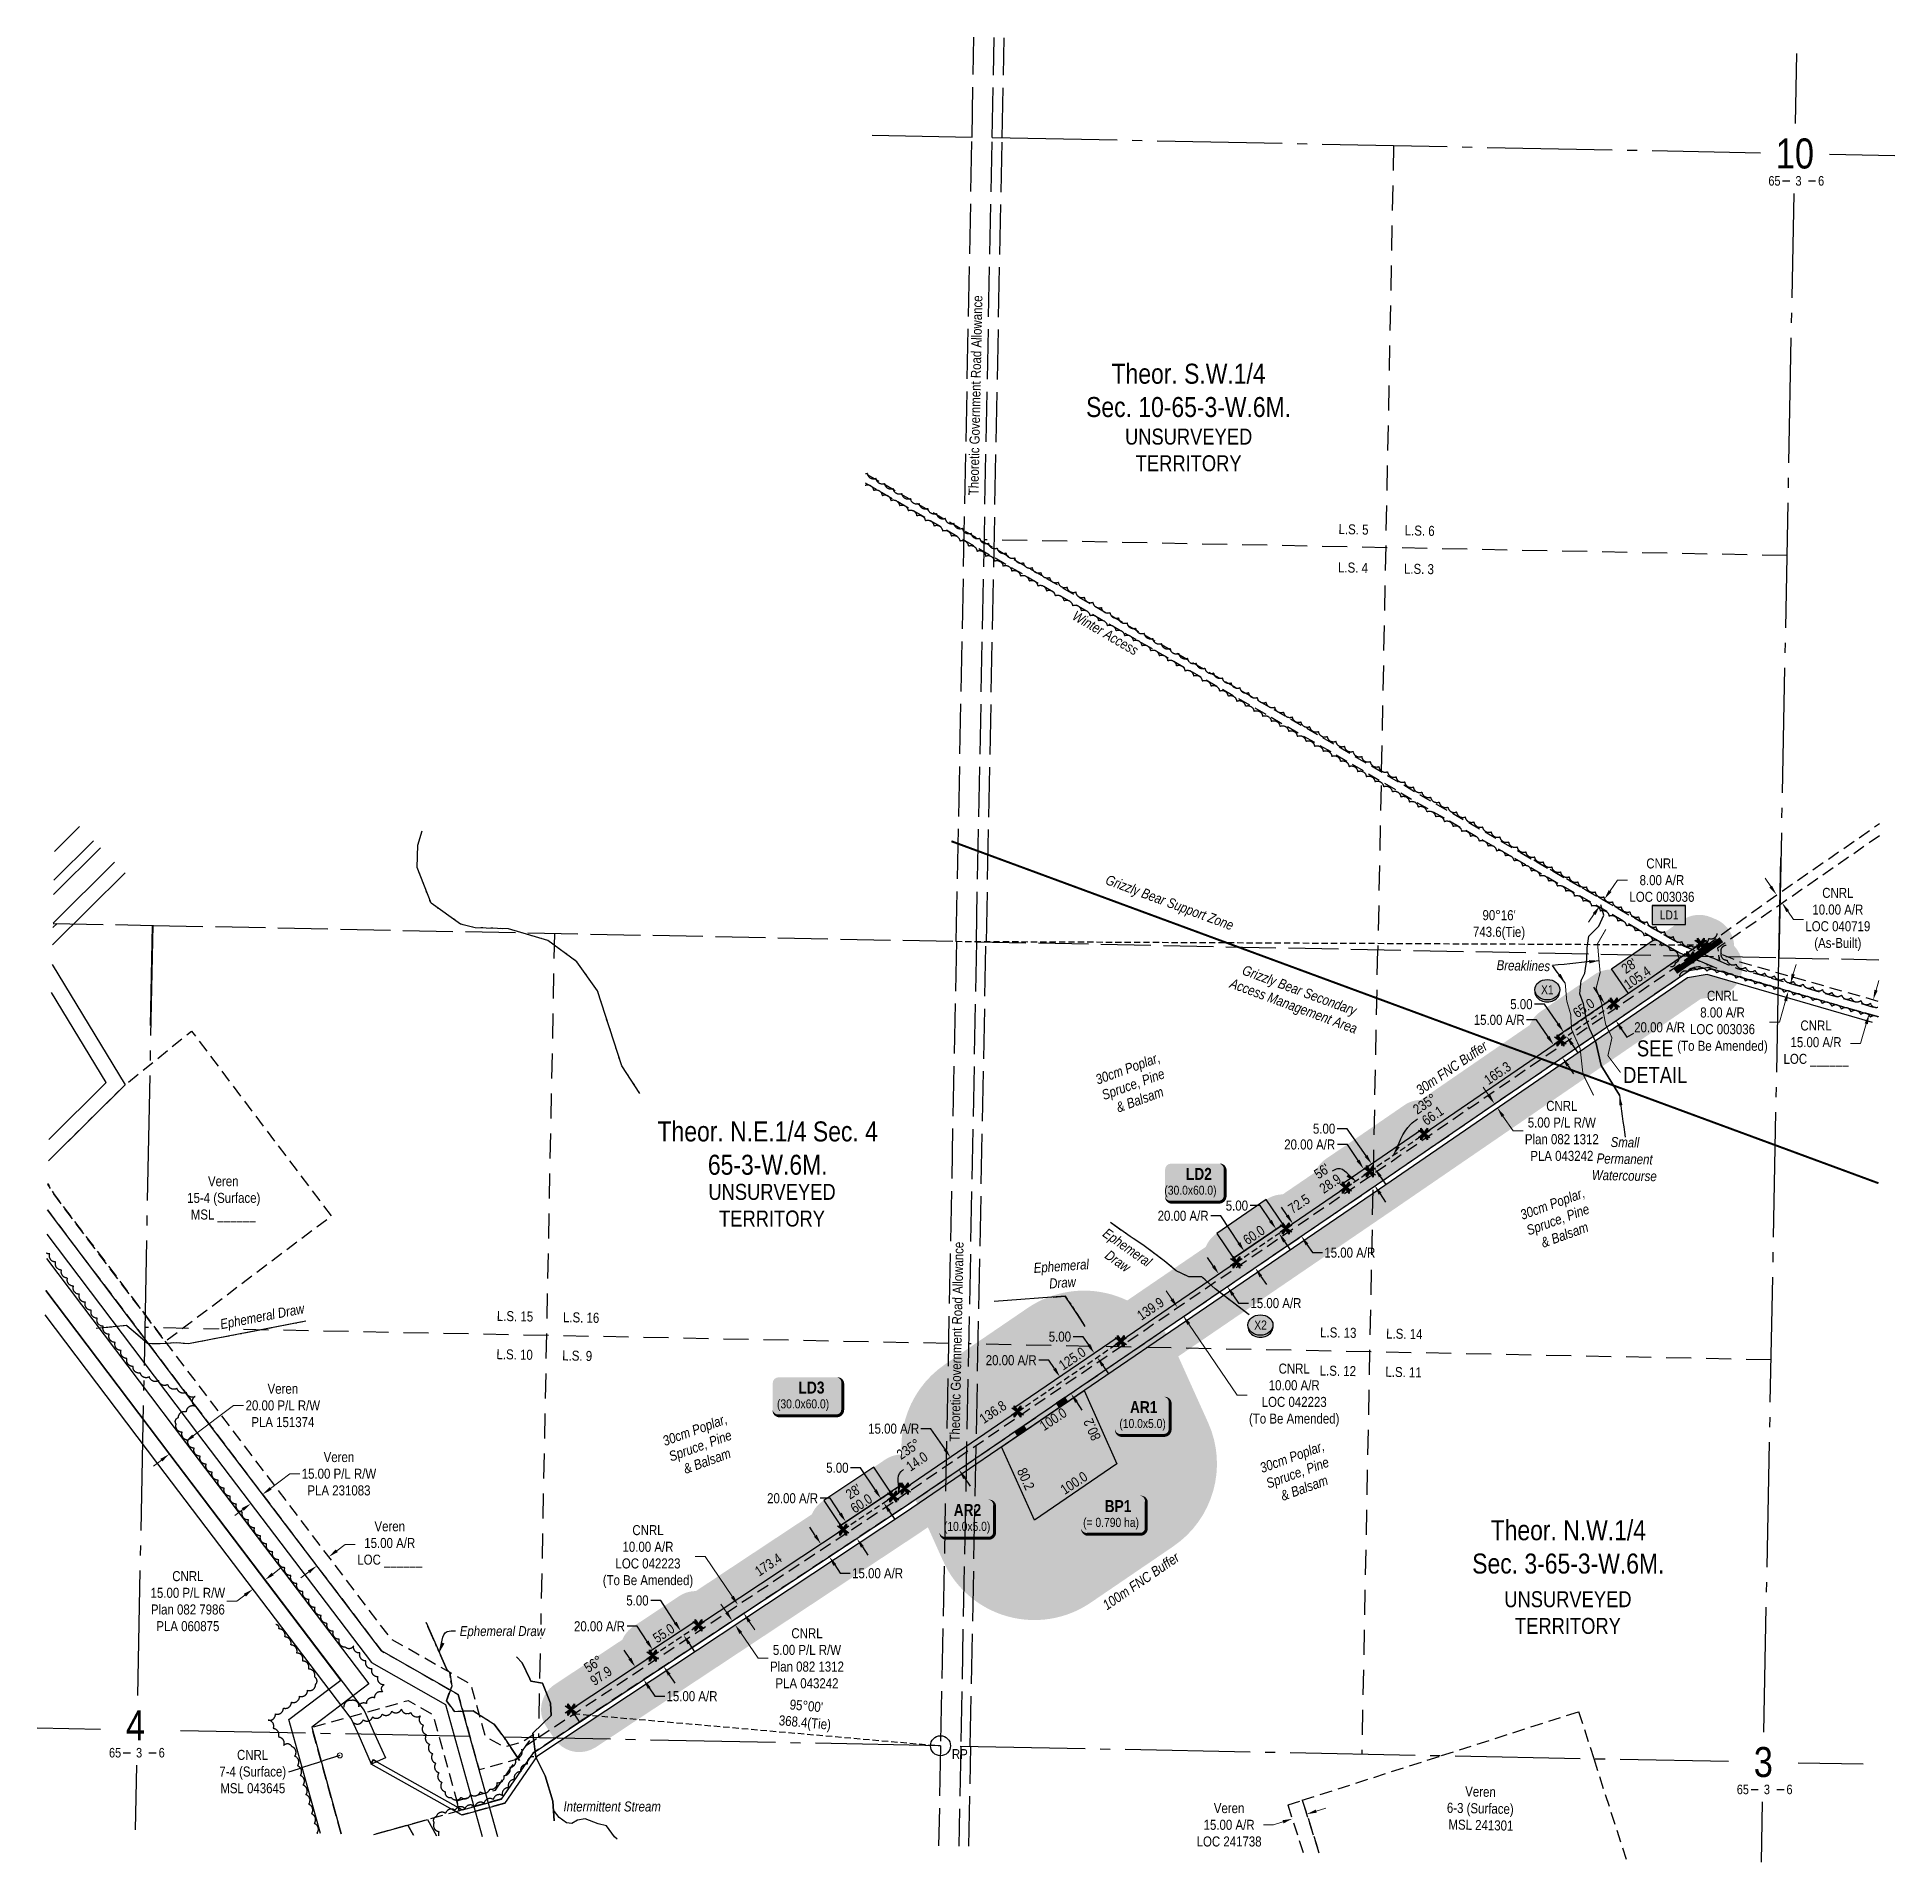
# Model space of a CAD drawing. Extents: x 410066 to 414393, y 6050610 to 6052437.
# Drawn here: x 410066 to 411923, y 6050610 to 6052437 of the extents above; entities that cross this region are included whole.
import ezdxf
from ezdxf.enums import TextEntityAlignment as Align

# ---------------------------------------------------------------- set-up
doc = ezdxf.new("R2010")
doc.units = 0
doc.header["$LTSCALE"] = 5
doc.header["$PDSIZE"] = 0.5
for name, pattern in [('0', [1, 1, 0]), ('DASHDOT2', [12.7, 6.35, -3.175, 0, -3.175]), ('foc-ACCESSROAD', [3.75, 2.5, -1.25]), ('foc-LSD', [8, 5, -3]), ('foc-QUARTERLINE', [33, 25, -3, 2, -3]), ('foc-TIELINE', [1.875, 1.25, -0.625]), ('foc-TOPO-ephemeral', [6.25, 3.125, -0.625, 0.625, -0.625, 0.625, -0.625]), ('foc-TRAV', [1.875, 1.25, -0.625]), ('foc-UNSURVEYED', [12.5, 10, -2.5]), ('foc-WHEELTRACKS', [2, 0.4, -1.6])]:
    doc.linetypes.add(name, pattern=pattern)
doc.layers.get('Defpoints').update_dxf_attribs({"color": 9})
for name, color, linetype in [('10', 1, 'Continuous'), ('35', 37, 'Continuous'), ('9', 3, 'Continuous'), ('AS-ROADS', 254, 'Continuous'), ('AS-WILDLIFE', 131, 'DASHDOT2'), ('C-AR', 13, 'foc-ACCESSROAD'), ('C-ROAD-CORR', 5, 'Continuous'), ('C-RW', 13, 'Continuous'), ('C-SYMBOL', 7, 'Continuous'), ('C-WS', 13, 'foc-ACCESSROAD'), ('DETAIL-T', 7, 'Continuous'), ('F-AR', 190, 'foc-ACCESSROAD'), ('F-RW', 190, 'Continuous'), ('F-WS', 190, 'foc-ACCESSROAD'), ('L-BD', 7, 'Continuous'), ('L-BD1', 253, 'Continuous'), ('L-DESC', 3, 'Continuous'), ('L-MON', 1, 'Continuous'), ('L-QSEC', 8, 'foc-QUARTERLINE'), ('L-ROAD-T', 7, 'Continuous'), ('L-SECLBL', 7, 'Continuous'), ('L-SECTION-LSD', 7, 'foc-LSD'), ('L-TIE', 7, 'foc-TIELINE'), ('L-UNS-T', 3, 'Continuous'), ('L-USEC', 7, 'foc-UNSURVEYED'), ('P-BUFFER-H 30m', 51, 'Continuous'), ('P-BUFFER-T', 40, 'Continuous'), ('P-CROSSINGS', 250, 'Continuous'), ('P-PROPOSED', 10, 'Continuous'), ('P-PROPOSED-H', 21, 'Continuous'), ('P-TEMP-BLOCKS', 250, 'Continuous'), ('P-TEMP-H', 41, 'Continuous'), ('P-TEMP_BORROW PIT', 46, 'Continuous'), ('P-TEMP_LOG DECK', 46, 'Continuous'), ('P-TRAV', 4, 'foc-TRAV'), ('P-TXT', 4, 'Continuous'), ('P-WORKAREA', 113, 'Continuous'), ('P-WORKAREA-H', 111, 'Continuous'), ('T-BUSH', 110, '0'), ('T-BUSH-T', 110, 'Continuous'), ('T-DRAW', 143, 'foc-TOPO-ephemeral'), ('T-SLOPE', 48, 'Continuous'), ('T-WATER', 160, 'Continuous'), ('T-WATER-P3', 160, 'foc-WHEELTRACKS'), ('T-WATER-T', 170, 'Continuous')]:
    doc.layers.add(name, color=color, linetype=linetype)
for name, color, linetype, lineweight in [('C-AR-T', 13, 'Continuous', 9), ('C-RW-T', 13, 'Continuous', 9), ('C-WS-T', 13, 'Continuous', 9), ('F-AR-T', 190, 'Continuous', 9), ('F-RW-T', 190, 'Continuous', 9), ('F-WS-T', 190, 'Continuous', 9), ('T-TEXT', 48, 'Continuous', 18)]:
    doc.layers.add(name, color=color, linetype=linetype, lineweight=lineweight)
doc.layers.add('P-100m WELL BORE BUFFER', color=7, linetype='Continuous', true_color=0xf5ffd6)
doc.styles.add('100L', font='ARIALN.TTF', dxfattribs={"height": 11})
doc.styles.add('175L', font='ARIALN.TTF', dxfattribs={"height": 20})
doc.styles.add('20', font='ARIALN.TTF', dxfattribs={"height": 20})
doc.styles.add('80', font='ARIALN.TTF', dxfattribs={"height": 10})
doc.styles.add('80CG', font='ARIALN.TTF', dxfattribs={"height": 10})
doc.styles.add('80L', font='ARIALN.TTF', dxfattribs={"height": 10})
doc.styles.add('BOLD', font='ARIALNB.TTF')
doc.styles.add('Crossing', font='ARIALN.TTF', dxfattribs={"height": 10})
doc.styles.add('foc-LtypeFont', font='ARIALN.TTF', dxfattribs={"height": 7.35})
doc.styles.add('SIMPLEX', font='ARIALN.TTF')
doc.linetypes.add('foc-TOPO-flowdirection-NOLINE', pattern='A,0,[">",foc-LtypeFont,S=0.3,R=0,X=0,Y=-0.945],-20,[">",foc-LtypeFont,S=0.3,R=0,X=0,Y=-0.945],0', length=20)
doc.dimstyles.new('Compass 5 000', dxfattribs={"dimscale": 5, "dimtxt": 9, "dimasz": 2, "dimexe": 0.2, "dimexo": 0.0625, "dimgap": 0.5, "dimtad": 0, "dimtih": 1, "dimtoh": 1, "dimzin": 0, "dimdsep": 46, "dimtxsty": '80CG', "dimcen": 0.1, "dimse1": 1, "dimse2": 1, "dimclrd": 256, "dimclrt": 256, "dimaunit": 1, "dimadec": 4, "dimazin": 0, "dimtfac": 0.06, "dimtofl": 0, "dimtmove": 0, "dimatfit": 1, "dimfxl": 0.2, "dimtolj": 1, "dimtzin": 0, "dimlwd": -1, "dimarcsym": 0})

msp = doc.modelspace()

# ---------------------------------------------------------------- texts
at = {"layer": 'AS-WILDLIFE', "char_height": 9.99563, "width": 134.74777, "attachment_point": 2, "rotation": 339.754817, "style": '80L'}
for s, insert in [('{\\fArial Narrow|b0|i1|c0|p34;Grizzly Bear Support Zone}', (411199.844, 6051577.001)), ('{\\fArial Narrow|b0|i1|c0|p34;Grizzly Bear Secondary Access Management Area}', (411329.598, 6051489.23))]:
    msp.add_mtext(s, dxfattribs=dict(at, insert=insert))
at = {"layer": 'C-SYMBOL', "color": 3, "char_height": 19.99119, "attachment_point": 2, "style": '175L'}
for s, insert, width in [('Theor. S.W.1/4 \\PSec. 10-65-3-W.6M.', (411216.986, 6052110.979), 203.15278), ('Theor. N.W.1/4 \\PSec. 3-65-3-W.6M.', (411596.708, 6050954.677), 190.41624)]:
    msp.add_mtext(s, dxfattribs=dict(at, insert=insert, width=width))
at = {"layer": 'C-WS-T', "insert": (410214.975, 6051298.637), "char_height": 9.99122, "attachment_point": 1, "style": '80L'}
msp.add_mtext_dynamic_manual_height_columns('\\pi21.472;Veren\\P\\pi0.6952;15-4 (Surface)\\P\\pi4.2528;MSL ______', width=72.62387, gutter_width=50, heights=[0], dxfattribs=at)
at = {"layer": 'DETAIL-T', "color": 3, "insert": (411683.611, 6051413.11), "char_height": 15.993, "width": 63.60813, "attachment_point": 5, "style": '80CG'}
msp.add_mtext('SEE\\PDETAIL', dxfattribs=at)
at = {"layer": 'F-WS-T', "insert": (410247.46, 6050725.081), "char_height": 9.99562, "attachment_point": 1, "style": '80'}
msp.add_mtext_dynamic_manual_height_columns('\\pi18.02;CNRL\\P\\pi0.31248;7-4 (Surface)\\P\\pi1.308;MSL 043645', width=66.22378, gutter_width=45, heights=[0], dxfattribs=at)
at = {"layer": 'F-WS-T', "insert": (411436.471, 6050689.662), "char_height": 9.99561, "attachment_point": 1, "rotation": 358.877107, "style": '80'}
msp.add_mtext_dynamic_manual_height_columns('\\pi57.26;Veren\\P\\pi39.25;6-3 (Surface)\\P\\pi41.125;MSL 241301', width=144.21392, gutter_width=45, heights=[0], dxfattribs=at)
at = {"layer": 'L-BD', "style": '80L'}
for s, height, rotation, p in [("28'", 9.9956, 34.3797, (411657.576, 6051508.915)), ('105.4', 9.9956, 34.3797, (411665.619, 6051497.16)), ('165.3', 9.9956, 34.3797, (411525.873, 6051401.715)), ('235°', 9.9956, 34.3797, (411453.103, 6051371.009)), ('66.1', 9.9956, 34.3797, (411461.146, 6051359.254)), ("56'", 9.9912, 34.0659, (411350.212, 6051303.629)), ('28.9', 9.9912, 34.0659, (411358.607, 6051291.214)), ('72.5', 9.9912, 34.0659, (411327.346, 6051271.056)), ('60.0', 9.9956, 34.0659, (411282.311, 6051239.867)), ('139.9', 9.9956, 34.0659, (411178.831, 6051166.108)), ('125.0', 9.9956, 34.0659, (411100.626, 6051116.329)), ('136.8', 9.9956, 34.0659, (411021.286, 6051062.864)), ('235°', 9.9956, 34.0659, (410936.877, 6051025.866)), ('14.0', 9.9956, 34.0659, (410945.276, 6051013.446))]:
    msp.add_text(s, height=height, rotation=rotation, dxfattribs=at).set_placement(p, align=Align.MIDDLE)
at = {"layer": 'L-BD', "char_height": 9.9956, "width": 58.65507, "attachment_point": 2, "style": '80L'}
for s, insert, rotation in [("90°16'\\P743.6(Tie) ", (411527.546, 6051564.601), 359.72844), ("95°00'\\P368.4(Tie) ", (410835.223, 6050774.077), 354.999787)]:
    msp.add_mtext(s, dxfattribs=dict(at, insert=insert, rotation=rotation))
at = {"layer": 'L-BD', "insert": (411609.237, 6051470.9), "char_height": 9.9956, "width": 24.15899, "attachment_point": 2, "rotation": 34.3797, "style": '80L', "bg_fill": 1, "box_fill_scale": 1, "bg_fill_color": 51, "bg_fill_transparency": 0}
msp.add_mtext('65.0', dxfattribs=at)
at = {"layer": 'L-BD1', "style": '80L'}
for s, p in [("28'", (410881.869, 6050983.357)), ('60.0', (410889.737, 6050971.484)), ('173.4', (410796.746, 6050910.256)), ('55.0', (410692.122, 6050841.747)), ('56°', (410621.567, 6050811.032)), ('97.9', (410629.435, 6050799.159))]:
    msp.add_text(s, height=9.9957, rotation=33.5306, dxfattribs=at).set_placement(p, align=Align.MIDDLE)
at = {"layer": 'L-DESC', "color": 3, "insert": (410800.439, 6051269.516), "char_height": 15.99996, "attachment_point": 5, "style": '80L'}
msp.add_mtext_dynamic_manual_height_columns('UNSURVEYED TERRITORY', width=126.41375, gutter_width=47.5, heights=[0], dxfattribs=at)
at = {"layer": 'L-ROAD-T', "style": '80L'}
for p in [(411003.867, 6052079.359), (410985.037, 6051133.205)]:
    msp.add_text('Theoretic Government Road Allowance', height=9.9956, rotation=88.856077, dxfattribs=at).set_placement(p, align=Align.MIDDLE_CENTER)
at = {"layer": 'L-UNS-T', "color": 3, "char_height": 15.99295, "attachment_point": 5, "style": '80L'}
for insert in [(411217.05, 6052024.643), (411596.315, 6050862.245)]:
    msp.add_mtext_dynamic_manual_height_columns('UNSURVEYED TERRITORY', width=126.35808, gutter_width=47.479, heights=[0], dxfattribs=dict(at, insert=insert))
at = {"layer": 'P-BUFFER-T', "char_height": 9.99561, "attachment_point": 1, "rotation": 34.496561, "style": '80L'}
for s, width, insert in [('\\pi0.38207;{\\fArial Narrow|b0|i1|c0|p34;30m FNC Buffer}', 83.85183, (411442.795, 6051387.372)), ('\\pi0.9187;{\\fArial Narrow|b0|i1|c0|p34;100m FNC Buffer}', 90.22292, (411129.026, 6050872.217))]:
    msp.add_mtext_dynamic_manual_height_columns(s, width=width, gutter_width=50, heights=[0], dxfattribs=dict(at, insert=insert))
at = {"layer": 'P-TEMP_BORROW PIT', "style": '80L'}
for s, rotation, p in [('100.0', 33.5306, (411081.557, 6051055.665)), ('80.2', 114.267042, (411120.578, 6051045.294)), ('80.2', 294.267042, (411054.269, 6050995.962)), ('100.0', 33.5306, (411102.327, 6050991.959))]:
    msp.add_text(s, height=9.9957, rotation=rotation, dxfattribs=at).set_placement(p, align=Align.MIDDLE)
at = {"layer": 'P-TXT', "insert": (411688.053, 6051447.474), "char_height": 9.9956, "attachment_point": 5, "style": '80CG'}
msp.add_mtext('\\A1;20.00 A/R', dxfattribs=at)
at = {"layer": 'T-BUSH-T', "char_height": 9.99561, "attachment_point": 1, "rotation": 20, "style": '80L'}
for insert in [(411122.379, 6051399.4), (411547.096, 6051264.152), (410689.565, 6051038.022), (411286.774, 6051011.075)]:
    msp.add_mtext_dynamic_manual_height_columns('\\pi0.3637;{\\fArial Narrow|b0|i1|c0|p34;30cm Poplar, \\P\\pi0.97053;Spruce, Pine\\P\\pi7.2059; & Balsam}', width=66.408, gutter_width=50, heights=[0], dxfattribs=dict(at, insert=insert))
at = {"layer": 'T-TEXT', "insert": (411104.213, 6051864.935), "char_height": 9.9956, "attachment_point": 1, "rotation": 329.657979, "style": '80L'}
msp.add_mtext_dynamic_manual_height_columns('\\pi0.7659;{\\fArial Narrow|b0|i1|c0|p34;Winter Access}', width=73.25326, gutter_width=49.978, heights=[0], dxfattribs=at)
at = {"layer": 'T-TEXT', "insert": (411551.84, 6051514.145), "char_height": 9.99563, "width": 29.31635, "attachment_point": 2, "rotation": 358.861591, "style": '80L'}
msp.add_mtext('{\\fArial Narrow|b0|i1|c0|p34;Breaklines}', dxfattribs=at)
at = {"layer": 'T-WATER', "char_height": 9.99563, "width": 55.95548, "attachment_point": 2, "style": '80L'}
for s, insert, rotation in [('{\\fArial Narrow|b0|i1|c0|p34;Small Permanent \\PWatercourse}', (411653.458, 6051337.567), 358.861591), ('{\\fArial Narrow|b0|i1|c0|p34;Ephemeral \\PDraw}', (411158.614, 6051231.516), 324.999766), ('{\\fArial Narrow|b0|i1|c0|p34;Ephemeral \\PDraw}', (411089.338, 6051213.802), 4.078601)]:
    msp.add_mtext(s, dxfattribs=dict(at, insert=insert, rotation=rotation))

# ---------------------------------------------------------------- blocks, each defined once
blk = doc.blocks.new('L-SECLBL')
at = {"layer": '9', "color": 7}
for p, q in [((-5.1, -27.8), (-12.3, -27.8)), ((20.7, -27.8), (13.5, -27.8))]:
    blk.add_line(p, q, dxfattribs=at)
at = {"layer": '10', "color": 2, "style": 'SIMPLEX'}
blk.add_attdef('SEC', text='', height=30, dxfattribs=at).set_placement((0, 0), align=Align.MIDDLE)
at = {"layer": '10', "color": 5, "style": '80L'}
blk.add_attdef('TWP', text='', height=9.5, dxfattribs=at).set_placement((-14.4, -27.4), align=Align.MIDDLE_RIGHT)
blk.add_attdef('RGE', text='', height=9.5, dxfattribs=at).set_placement((3.6, -27.4), align=Align.MIDDLE_CENTER)
blk.add_attdef('MER', text='', height=9.5, dxfattribs=at).set_placement((23.2, -27.4), align=Align.MIDDLE_LEFT)
blk = doc.blocks.new('*U419')
at = {"layer": '35', "color": 3}
blk.add_circle((0, 0), 10, dxfattribs=at)
at = {"layer": '35', "color": 3, "style": '80'}
blk.add_attdef('RP_001', (11.4, -13.4), '', height=10, dxfattribs=at)
blk = doc.blocks.new('*D420')
at = {"layer": 'C-AR-T', "transparency": 16777216}
for p, q in [((411200.3, 6051175.6), (411194.7, 6051183.9)), ((411217.2, 6051150.8), (411265.6, 6051079.8)), ((411265.6, 6051079.8), (411275.6, 6051079.8))]:
    blk.add_line(p, q, dxfattribs=at)
for points in [[(411201.7, 6051176.6), (411198.9, 6051174.7), (411205.9, 6051167.4)], [(411218.6, 6051151.8), (411215.8, 6051149.9), (411211.6, 6051159.1)]]:
    blk.add_solid(points, dxfattribs=at)
at = {"layer": 'Defpoints', "color": 0, "transparency": 16777216}
for p in [(411266.1, 6051208.4), (411271.8, 6051200.2), (411205.9, 6051167.4)]:
    blk.add_point(p, dxfattribs=at)
at = {"layer": 'C-AR-T', "transparency": 16777216, "insert": (411322.6, 6051079.8), "char_height": 10, "attachment_point": 5, "style": '80CG'}
blk.add_mtext('\\A1;CNRL\\P10.00 A/R\\PLOC 042223\\P(To Be Amended)', dxfattribs=at)
blk = doc.blocks.new('*D421')
at = {"layer": 'C-RW-T', "transparency": 16777216}
for p, q in [((411517.3, 6051379.4), (411511.6, 6051387.6)), ((411531.3, 6051358.7), (411541.5, 6051343.9)), ((411541.5, 6051343.9), (411551.5, 6051343.9))]:
    blk.add_line(p, q, dxfattribs=at)
for points in [[(411518.6, 6051380.3), (411515.9, 6051378.4), (411522.9, 6051371.1)], [(411532.7, 6051359.6), (411530, 6051357.8), (411525.7, 6051367)]]:
    blk.add_solid(points, dxfattribs=at)
at = {"layer": 'Defpoints', "color": 0, "transparency": 16777216}
for p in [(411522.9, 6051371.1), (411340.5, 6051246.7), (411343.3, 6051242.6)]:
    blk.add_point(p, dxfattribs=at)
at = {"layer": 'C-RW-T', "transparency": 16777216, "insert": (411590.2, 6051343.9), "char_height": 10, "attachment_point": 5, "style": '80CG'}
blk.add_mtext('\\A1;CNRL\\P5.00 P/L R/W\\PPlan 082 1312\\PPLA 043242', dxfattribs=at)
blk = doc.blocks.new('*D422')
at = {"layer": 'C-AR-T', "transparency": 16777216}
for p, q in [((411638.5, 6051583.8), (411646, 6051594.6)), ((411646, 6051594.6), (411656, 6051594.6)), ((411622.6, 6051560.8), (411616.9, 6051552.5))]:
    blk.add_line(p, q, dxfattribs=at)
for points in [[(411637.1, 6051584.7), (411639.9, 6051582.8), (411632.8, 6051575.6)], [(411621.2, 6051561.7), (411623.9, 6051559.8), (411628.3, 6051569)]]:
    blk.add_solid(points, dxfattribs=at)
at = {"layer": 'Defpoints', "color": 0, "transparency": 16777216}
for p in [(411628.3, 6051569), (411660.1, 6051556.7), (411655.5, 6051550.1)]:
    blk.add_point(p, dxfattribs=at)
at = {"layer": 'C-AR-T', "transparency": 16777216, "insert": (411690.3, 6051594.6), "char_height": 10, "attachment_point": 5, "style": '80CG'}
blk.add_mtext('\\A1;CNRL\\P8.00 A/R\\PLOC 003036', dxfattribs=at)
blk = doc.blocks.new('*D423')
at = {"layer": 'C-AR-T', "transparency": 16777216}
for p, q in [((411799.1, 6051588.3), (411793.4, 6051596.5)), ((411816.2, 6051563.6), (411821.9, 6051555.4)), ((411821.9, 6051555.4), (411831.9, 6051555.4))]:
    blk.add_line(p, q, dxfattribs=at)
for points in [[(411800.4, 6051589.2), (411797.7, 6051587.3), (411804.8, 6051580.1)], [(411817.5, 6051564.5), (411814.8, 6051562.6), (411810.5, 6051571.8)]]:
    blk.add_solid(points, dxfattribs=at)
at = {"layer": 'Defpoints', "color": 0, "transparency": 16777216}
for p in [(411828.9, 6051596.8), (411834.6, 6051588.5), (411810.5, 6051571.8)]:
    blk.add_point(p, dxfattribs=at)
at = {"layer": 'C-AR-T', "transparency": 16777216, "insert": (411866.2, 6051555.4), "char_height": 10, "attachment_point": 5, "style": '80CG'}
blk.add_mtext('\\A1;CNRL\\P10.00 A/R\\PLOC 040719\\P(As-Built)', dxfattribs=at)
blk = doc.blocks.new('*D426')
at = {"layer": 'C-AR-T', "transparency": 16777216}
for p, q in [((411821.6, 6051500.8), (411824.4, 6051510.4)), ((411814, 6051473.9), (411807.9, 6051452.5)), ((411807.9, 6051452.5), (411797.9, 6051452.5))]:
    blk.add_line(p, q, dxfattribs=at)
for points in [[(411820, 6051501.2), (411823.2, 6051500.3), (411818.9, 6051491.2)], [(411812.4, 6051474.4), (411815.6, 6051473.5), (411816.7, 6051483.6)]]:
    blk.add_solid(points, dxfattribs=at)
at = {"layer": 'Defpoints', "color": 0, "transparency": 16777216}
for p in [(411816.7, 6051483.6), (411818.9, 6051482.9), (411821.1, 6051490.5)]:
    blk.add_point(p, dxfattribs=at)
at = {"layer": 'C-AR-T', "transparency": 16777216, "insert": (411750.9, 6051452.5), "char_height": 10, "attachment_point": 5, "style": '80CG'}
blk.add_mtext('\\A1;CNRL\\P8.00 A/R\\PLOC 003036\\P(To Be Amended)', dxfattribs=at)
blk = doc.blocks.new('*D440')
at = {"layer": 'C-RW-T', "transparency": 16777216}
for p, q in [((410755, 6050862.6), (410749.3, 6050870.8)), ((410769.2, 6050842), (410786.7, 6050816.6)), ((410786.7, 6050816.6), (410796.7, 6050816.6))]:
    blk.add_line(p, q, dxfattribs=at)
for points in [[(410756.3, 6050863.5), (410753.6, 6050861.6), (410760.6, 6050854.3)], [(410770.5, 6050842.9), (410767.8, 6050841), (410763.5, 6050850.2)]]:
    blk.add_solid(points, dxfattribs=at)
at = {"layer": 'Defpoints', "color": 0, "transparency": 16777216}
for p in [(410760.6, 6050854.3), (410771.9, 6050862.1), (410774.7, 6050858)]:
    blk.add_point(p, dxfattribs=at)
at = {"layer": 'C-RW-T', "transparency": 16777216, "insert": (410835.4, 6050816.6), "char_height": 10, "attachment_point": 5, "style": '80CG'}
blk.add_mtext('\\A1;CNRL \\P5.00 P/L R/W\\PPlan 082 1312\\PPLA 043242', dxfattribs=at)
blk = doc.blocks.new('*D441')
at = {"layer": 'Defpoints', "color": 0, "transparency": 16777216}
for p in [(411320.9, 6050656.2), (411322.6, 6050650.8), (411336.9, 6050655.3)]:
    blk.add_point(p, dxfattribs=at)
at = {"layer": 'F-AR-T', "transparency": 16777216}
for p, q in [((411344.7, 6050663.8), (411354.2, 6050666.9)), ((411301.9, 6050650.1), (411291.9, 6050650.1)), ((411311.4, 6050653.1), (411301.9, 6050650.1))]:
    blk.add_line(p, q, dxfattribs=at)
for points in [[(411344.2, 6050665.4), (411345.2, 6050662.3), (411335.2, 6050660.8)], [(411310.9, 6050654.7), (411311.9, 6050651.6), (411320.9, 6050656.2)]]:
    blk.add_solid(points, dxfattribs=at)
at = {"layer": 'F-AR-T', "transparency": 16777216, "insert": (411257.5, 6050650.1), "char_height": 10, "attachment_point": 5, "style": '80CG'}
blk.add_mtext('\\A1;Veren\\P15.00 A/R\\PLOC 241738', dxfattribs=at)
blk = doc.blocks.new('TEMP')
h = blk.add_hatch(color=255)
h.dxf.hatch_style = 1
h.paths.add_polyline_path([(0, 0.25), (-0.67, 1.15), (-0.67, 0.67), (-1.15, 0.67), (-0.25, 0), (-1.15, -0.67), (-0.67, -0.67), (-0.67, -1.15), (0, -0.25), (0.67, -1.15), (0.67, -0.67), (1.15, -0.67), (0.25, 0), (1.15, 0.67), (0.67, 0.67), (0.67, 1.15)])
h.paths.add_polyline_path([(0.57, 0.85), (0.57, 0.57), (0.85, 0.57), (0.08, 0), (0.85, -0.57), (0.57, -0.57), (0.57, -0.85), (0, -0.08), (-0.57, -0.85), (-0.57, -0.57), (-0.85, -0.57), (-0.08, 0), (-0.85, 0.57), (-0.57, 0.57), (-0.57, 0.85), (0, 0.08)], flags=16)
h = blk.add_hatch(color=1)
h.dxf.hatch_style = 1
h.paths.add_polyline_path([(0, 0.08), (-0.57, 0.85), (-0.57, 0.57), (-0.85, 0.57), (-0.08, 0), (-0.85, -0.57), (-0.57, -0.57), (-0.57, -0.85), (0, -0.08), (0.57, -0.85), (0.57, -0.57), (0.85, -0.57), (0.08, 0), (0.85, 0.57), (0.57, 0.57), (0.57, 0.85)])
at = {"color": 1}
for p, q in [((-0.08, 0), (0.08, 0)), ((0, 0.08), (0, -0.08))]:
    blk.add_line(p, q, dxfattribs=at)
at = {"color": 255, "flags": 128}
blk.add_lwpolyline([(-0.25, 0), (-1.15, 0.67), (-0.67, 0.67), (-0.67, 1.15), (0, 0.25), (0.67, 1.15), (0.67, 0.67), (1.15, 0.67), (0.25, 0), (1.15, -0.67), (0.67, -0.67), (0.67, -1.15), (0, -0.25), (-0.67, -1.15), (-0.67, -0.67), (-1.15, -0.67)], close=True, dxfattribs=at)
at = {"color": 1, "flags": 128}
blk.add_lwpolyline([(-0.08, 0), (-0.85, 0.57), (-0.57, 0.57), (-0.57, 0.85), (0, 0.08), (0.57, 0.85), (0.57, 0.57), (0.85, 0.57), (0.08, 0), (0.85, -0.57), (0.57, -0.57), (0.57, -0.85), (0, -0.08), (-0.57, -0.85), (-0.57, -0.57), (-0.85, -0.57)], close=True, dxfattribs=at)
blk = doc.blocks.new('*D442')
at = {"layer": 'C-AR-T', "transparency": 16777216}
for p, q in [((410733.5, 6050918.3), (410723.5, 6050918.3)), ((410760.8, 6050878.2), (410733.5, 6050918.3)), ((410777.7, 6050853.4), (410783.3, 6050845.2))]:
    blk.add_line(p, q, dxfattribs=at)
for points in [[(410762.2, 6050879.2), (410759.4, 6050877.3), (410766.4, 6050870)], [(410779.1, 6050854.4), (410776.3, 6050852.5), (410772.1, 6050861.7)]]:
    blk.add_solid(points, dxfattribs=at)
at = {"layer": 'Defpoints', "color": 0, "transparency": 16777216}
for p in [(410766.4, 6050870), (410748.7, 6050857.9), (410754.3, 6050849.6)]:
    blk.add_point(p, dxfattribs=at)
at = {"layer": 'C-AR-T', "transparency": 16777216, "insert": (410676.4, 6050918.3), "char_height": 10, "attachment_point": 5, "style": '80CG'}
blk.add_mtext('\\A1;CNRL\\P10.00 A/R\\PLOC 042223\\P(To Be Amended)', dxfattribs=at)
blk = doc.blocks.new('*D444')
at = {"layer": 'Defpoints', "color": 0, "transparency": 16777216}
for p in [(411358.7, 6051276.6), (411367.1, 6051264.2), (411321.3, 6051251.1)]:
    blk.add_point(p, dxfattribs=at)
at = {"layer": 'P-TXT', "transparency": 16777216}
for p, q in [((411315.6, 6051259.4), (411310, 6051267.7)), ((411335.3, 6051230.5), (411341, 6051222.2)), ((411341, 6051222.2), (411351, 6051222.2))]:
    blk.add_line(p, q, dxfattribs=at)
for points in [[(411317, 6051260.3), (411314.2, 6051258.5), (411321.3, 6051251.1)], [(411336.7, 6051231.4), (411334, 6051229.5), (411329.7, 6051238.7)]]:
    blk.add_solid(points, dxfattribs=at)
at = {"layer": 'P-TXT', "transparency": 16777216, "insert": (411378.2, 6051222.2), "char_height": 10, "attachment_point": 5, "style": '80CG'}
blk.add_mtext('\\A1;15.00 A/R', dxfattribs=at)
blk = doc.blocks.new('*D445')
at = {"layer": 'Defpoints', "color": 0, "transparency": 16777216}
for p in [(410900.7, 6050965), (410909, 6050952.4), (410849.3, 6050930.9)]:
    blk.add_point(p, dxfattribs=at)
at = {"layer": 'P-TXT', "transparency": 16777216}
for p, q in [((410843.7, 6050939.3), (410838.2, 6050947.6)), ((410863.2, 6050910), (410868.7, 6050901.6)), ((410868.7, 6050901.6), (410878.7, 6050901.6))]:
    blk.add_line(p, q, dxfattribs=at)
for points in [[(410845.1, 6050940.2), (410842.4, 6050938.3), (410849.3, 6050930.9)], [(410864.6, 6050910.9), (410861.8, 6050909), (410857.7, 6050918.3)]]:
    blk.add_solid(points, dxfattribs=at)
at = {"layer": 'P-TXT', "transparency": 16777216, "insert": (410906, 6050901.6), "char_height": 10, "attachment_point": 5, "style": '80CG'}
blk.add_mtext('\\A1;15.00 A/R', dxfattribs=at)
blk = doc.blocks.new('*D446')
at = {"layer": 'C-AR-T', "transparency": 16777216}
for p, q in [((411904.4, 6051484.6), (411907.2, 6051494.2)), ((411894.7, 6051451.1), (411889, 6051431.2)), ((411889, 6051431.2), (411879, 6051431.2))]:
    blk.add_line(p, q, dxfattribs=at)
for points in [[(411902.8, 6051485), (411906, 6051484.1), (411901.6, 6051475)], [(411893.1, 6051451.5), (411896.3, 6051450.6), (411897.5, 6051460.7)]]:
    blk.add_solid(points, dxfattribs=at)
at = {"layer": 'Defpoints', "color": 0, "transparency": 16777216}
for p in [(411881.7, 6051465.2), (411885.8, 6051479.5), (411897.5, 6051460.7)]:
    blk.add_point(p, dxfattribs=at)
at = {"layer": 'C-AR-T', "transparency": 16777216, "insert": (411844.4, 6051431.2), "char_height": 10, "attachment_point": 5, "style": '80CG'}
blk.add_mtext('\\A1;CNRL\\P15.00 A/R\\PLOC ______', dxfattribs=at)
blk = doc.blocks.new('Temp_Area_Small_Pink')
at = {"true_color": 0xff8aff}
h = blk.add_hatch(color=211, dxfattribs=at)
h.dxf.hatch_style = 1
h.paths.add_polyline_path([(-16.8, -9.4), (16.3, -9.4), (16.3, 9.1), (-16.8, 9.1)])
at = {"color": 250}
for points in [[(-17, -9.6), (16.5, -9.6), (16.5, 9.3), (-17, 9.3)], [(-16.9, -9.5), (16.4, -9.5), (16.4, 9.2), (-16.9, 9.2)]]:
    blk.add_lwpolyline(points, close=True, dxfattribs=at)
at = {"color": 250, "style": '80L'}
blk.add_attdef('TEMPORARY', text='', height=9, dxfattribs=at).set_placement((0, -0.1), align=Align.MIDDLE_CENTER)
blk = doc.blocks.new('*U472')
at = {"true_color": 0xff8aff}
h = blk.add_hatch(color=211, dxfattribs=at)
edge = h.paths.add_edge_path()
edge.add_line((-24, -20), (24, -20))
edge.add_arc((24, -14), 6, 270, 360)
edge.add_line((30, -14), (30, 12.5))
edge.add_arc((24, 12.5), 6, 0, 90)
edge.add_line((24, 18.5), (-24, 18.5))
edge.add_arc((-24, 12.5), 6, 90, 180)
edge.add_line((-30, 12.5), (-30, -14))
edge.add_arc((-24, -14), 6, 180, 270)
at = {"color": 250, "flags": 128}
blk.add_lwpolyline([(-24, -20, 3, 3, 0), (24, -20, 3, 3, 0.414214), (30, -14, 3, 3, 0), (30, 12.5, 3, 0, 0.414214), (24, 18.5, 0, 0, 0), (-24, 18.5, 0, 0, 0.414214), (-30, 12.5, 0, 0, 0), (-30, -14, 0, 3, 0.414214)], format="xyseb", close=True, dxfattribs=at)
at = {"flags": 128}
blk.add_lwpolyline([(-23.2, -6.2, 0, 7.5, 0), (0, 0, 0, 0, 0)], format="xyseb", dxfattribs=at)
at = {"color": 250}
for tag, p, height, style in [('TEMP_AREA_W1_001', (-9.2, 2.2), 12, 'BOLD'), ('ENTER_TEXT_001', (-30.7, -12.6), 9, '80')]:
    blk.add_attdef(tag, p, '', height=height, dxfattribs=dict(at, style=style))
blk = doc.blocks.new('*U454')
at = {"true_color": 0xff8aff}
h = blk.add_hatch(color=211, dxfattribs=at)
edge = h.paths.add_edge_path()
edge.add_line((-29, -20), (29, -20))
edge.add_arc((29, -14), 6, 270, 360)
edge.add_line((35, -14), (35, 12.5))
edge.add_arc((29, 12.5), 6, 0, 90)
edge.add_line((29, 18.5), (-29, 18.5))
edge.add_arc((-29, 12.5), 6, 90, 180)
edge.add_line((-35, 12.5), (-35, -14))
edge.add_arc((-29, -14), 6, 180, 270)
at = {"color": 250, "flags": 128}
blk.add_lwpolyline([(-29, -20, 3, 3, 0), (29, -20, 3, 3, 0.414214), (35, -14, 3, 3, 0), (35, 12.5, 3, 0, 0.414214), (29, 18.5, 0, 0, 0), (-29, 18.5, 0, 0, 0.414214), (-35, 12.5, 0, 0, 0), (-35, -14, 0, 3, 0.414214)], format="xyseb", close=True, dxfattribs=at)
at = {"flags": 128}
blk.add_lwpolyline([(-23.2, -6.2, 0, 7.5, 0), (0, 0, 0, 0, 0)], format="xyseb", dxfattribs=at)
at = {"color": 250}
for tag, p, height, style in [('TEMP_AREA_W1_001', (-9.2, 2.2), 12, 'BOLD'), ('ENTER_TEXT_001', (-30.7, -12.6), 9, '80')]:
    blk.add_attdef(tag, p, '', height=height, dxfattribs=dict(at, style=style))
blk = doc.blocks.new('*U464')
h = blk.add_hatch(color=111)
edge = h.paths.add_edge_path()
edge.add_line((-21.5, -20), (21.5, -20))
edge.add_arc((21.5, -14), 6, 270, 360)
edge.add_line((27.5, -14), (27.5, 12.5))
edge.add_arc((21.5, 12.5), 6, 0, 90)
edge.add_line((21.5, 18.5), (-21.5, 18.5))
edge.add_arc((-21.5, 12.5), 6, 90, 180)
edge.add_line((-27.5, 12.5), (-27.5, -14))
edge.add_arc((-21.5, -14), 6, 180, 270)
at = {"color": 250, "flags": 128}
blk.add_lwpolyline([(-21.5, -20, 3, 3, 0), (21.5, -20, 3, 3, 0.414214), (27.5, -14, 3, 3, 0), (27.5, 12.5, 3, 0, 0.414214), (21.5, 18.5, 0, 0, 0), (-21.5, 18.5, 0, 0, 0.414214), (-27.5, 12.5, 0, 0, 0), (-27.5, -14, 0, 3, 0.414214)], format="xyseb", close=True, dxfattribs=at)
at = {"flags": 128}
blk.add_lwpolyline([(-80.9, 12.7, 0, 7.5, 0), (0, 0, 0, 0, 0)], format="xyseb", dxfattribs=at)
at = {"color": 250}
for tag, p, height, style in [('TEMP_AREA_W1_001', (-9.2, 2.2), 12, 'BOLD'), ('ENTER_TEXT_001', (-30.7, -12.6), 9, '80')]:
    blk.add_attdef(tag, p, '', height=height, dxfattribs=dict(at, style=style))
blk = doc.blocks.new('*D466')
at = {"layer": 'C-RW-T', "transparency": 16777216}
for p, q in [((410299.1, 6050986.5), (410318.3, 6051001.1)), ((410318.3, 6051001.1), (410328.3, 6051001.1)), ((410271.2, 6050965.4), (410263.3, 6050959.3))]:
    blk.add_line(p, q, dxfattribs=at)
for points in [[(410298.1, 6050987.8), (410300.1, 6050985.2), (410291.1, 6050980.5)], [(410270.2, 6050966.7), (410272.2, 6050964), (410279.2, 6050971.4)]]:
    blk.add_solid(points, dxfattribs=at)
at = {"layer": 'Defpoints', "color": 0, "transparency": 16777216}
for p in [(410291.1, 6050980.5), (410356.7, 6050869.4), (410368.6, 6050878.5)]:
    blk.add_point(p, dxfattribs=at)
at = {"layer": 'C-RW-T', "transparency": 16777216, "insert": (410367.4, 6051001.1), "char_height": 10, "attachment_point": 5, "style": '80CG'}
blk.add_mtext('\\A1;Veren\\P15.00 P/L R/W\\PPLA 231083', dxfattribs=at)
blk = doc.blocks.new('*D467')
at = {"layer": 'C-RW-T', "transparency": 16777216}
for p, q in [((410221.6, 6051038.9), (410261.8, 6051069.4)), ((410261.8, 6051069.4), (410271.8, 6051069.4)), ((410189.8, 6051014.7), (410181.8, 6051008.7))]:
    blk.add_line(p, q, dxfattribs=at)
for points in [[(410220.6, 6051040.2), (410222.6, 6051037.6), (410213.6, 6051032.9)], [(410188.8, 6051016), (410190.8, 6051013.4), (410197.7, 6051020.8)]]:
    blk.add_solid(points, dxfattribs=at)
at = {"layer": 'Defpoints', "color": 0, "transparency": 16777216}
for p in [(410213.6, 6051032.9), (410236.1, 6051003.3), (410220.2, 6050991.2)]:
    blk.add_point(p, dxfattribs=at)
at = {"layer": 'C-RW-T', "color": 0, "transparency": 16777216, "insert": (410311.3, 6051069.4), "char_height": 10, "attachment_point": 5, "style": '80CG'}
blk.add_mtext('\\A1;Veren\\P20.00 P/L R/W\\PPLA 151374', dxfattribs=at)
blk = doc.blocks.new('*D469')
at = {"layer": 'Defpoints', "color": 0, "transparency": 16777216}
for p in [(410293.3, 6050894.9), (410382.1, 6050777.9), (410370.1, 6050768.9)]:
    blk.add_point(p, dxfattribs=at)
at = {"layer": 'F-RW-T', "transparency": 16777216}
for p, q in [((410301.2, 6050900.9), (410309.2, 6050907)), ((410265.4, 6050873.7), (410255.4, 6050873.7)), ((410273.4, 6050879.8), (410265.4, 6050873.7))]:
    blk.add_line(p, q, dxfattribs=at)
for points in [[(410300.2, 6050902.2), (410302.2, 6050899.6), (410293.3, 6050894.9)], [(410272.3, 6050881.1), (410274.4, 6050878.4), (410281.3, 6050885.8)]]:
    blk.add_solid(points, dxfattribs=at)
at = {"layer": 'F-RW-T', "transparency": 16777216, "insert": (410216.3, 6050873.7), "char_height": 10, "attachment_point": 5, "style": '80CG'}
blk.add_mtext('\\A1;CNRL\\P15.00 P/L R/W^JPlan 082 7986\\PPLA 060875', dxfattribs=at)
blk = doc.blocks.new('*D470')
at = {"layer": 'C-AR-T', "transparency": 16777216}
for p, q in [((410365.2, 6050924.2), (410373.6, 6050930.5)), ((410373.6, 6050930.5), (410383.6, 6050930.5)), ((410337.3, 6050903), (410329.4, 6050897))]:
    blk.add_line(p, q, dxfattribs=at)
for points in [[(410364.2, 6050925.5), (410366.2, 6050922.8), (410357.2, 6050918.1)], [(410336.3, 6050904.3), (410338.3, 6050901.7), (410345.3, 6050909.1)]]:
    blk.add_solid(points, dxfattribs=at)
at = {"layer": 'Defpoints', "color": 0, "transparency": 16777216}
for p in [(410357.2, 6050918.1), (410374.9, 6050894.8), (410363, 6050885.8)]:
    blk.add_point(p, dxfattribs=at)
at = {"layer": 'C-AR-T', "transparency": 16777216, "insert": (410418.2, 6050930.5), "char_height": 10, "attachment_point": 5, "style": '80CG'}
blk.add_mtext('\\A1;Veren\\P15.00 A/R\\PLOC ______', dxfattribs=at)
blk = doc.blocks.new('xing2')
h = blk.add_hatch(color=50)
h.dxf.hatch_style = 1
edge = h.paths.add_edge_path()
edge.add_ellipse((0, 0), major_axis=(-12.5, 0), ratio=0.816297, start_angle=0, end_angle=360)
h = blk.add_hatch(color=250)
h.dxf.hatch_style = 1
edge = h.paths.add_edge_path()
edge.add_ellipse((0, -2), major_axis=(-12.5, 0), ratio=0.816297, start_angle=0, end_angle=180)
edge.add_line((12.5, -2), (12.5, 0))
edge.add_ellipse((0, 0), major_axis=(-12.5, 0), ratio=0.816297, start_angle=0, end_angle=180, ccw=False)
edge.add_line((-12.5, 0), (-12.5, -2))
at = {"color": 250}
blk.add_ellipse((0, 0), major_axis=(-12.5, 0), ratio=0.816297, dxfattribs=at)
blk.add_ellipse((0, -2), major_axis=(-12.5, 0), ratio=0.816297, start_param=0, end_param=3.141593, dxfattribs=at)
at = {"color": 250, "style": 'Crossing'}
blk.add_attdef('CROSSING', text='', height=9, dxfattribs=at).set_placement((0.1, 0), align=Align.MIDDLE_CENTER)
at = {"color": 250, "style": 'Crossing', "flags": 1}
for tag, p in [('OWNER', (0.1, -12.5)), ('DESCRIPTION', (0.1, -25.8)), ('LOCATION', (0.1, -39.3)), ('DWG_REF', (0.1, -52.8))]:
    blk.add_attdef(tag, text='', height=9, dxfattribs=at).set_placement(p, align=Align.MIDDLE_CENTER)
blk = doc.blocks.new('*U479')
at = {"true_color": 0xff8aff}
h = blk.add_hatch(color=211, dxfattribs=at)
edge = h.paths.add_edge_path()
edge.add_line((-26.5, -20), (26.5, -20))
edge.add_arc((26.5, -14), 6, 270, 360)
edge.add_line((32.5, -14), (32.5, 12.5))
edge.add_arc((26.5, 12.5), 6, 0, 90)
edge.add_line((26.5, 18.5), (-26.5, 18.5))
edge.add_arc((-26.5, 12.5), 6, 90, 180)
edge.add_line((-32.5, 12.5), (-32.5, -14))
edge.add_arc((-26.5, -14), 6, 180, 270)
at = {"color": 250, "flags": 128}
blk.add_lwpolyline([(-26.5, -20, 3, 3, 0), (26.5, -20, 3, 3, 0.414214), (32.5, -14, 3, 3, 0), (32.5, 12.5, 3, 0, 0.414214), (26.5, 18.5, 0, 0, 0), (-26.5, 18.5, 0, 0, 0.414214), (-32.5, 12.5, 0, 0, 0), (-32.5, -14, 0, 3, 0.414214)], format="xyseb", close=True, dxfattribs=at)
at = {"flags": 128}
blk.add_lwpolyline([(-23.2, -6.2, 0, 7.5, 0), (0, 0, 0, 0, 0)], format="xyseb", dxfattribs=at)
at = {"color": 250}
for tag, p, height, style in [('TEMP_AREA_W1_001', (-9.2, 2.2), 12, 'BOLD'), ('ENTER_TEXT_001', (-30.7, -12.6), 9, '80')]:
    blk.add_attdef(tag, p, '', height=height, dxfattribs=dict(at, style=style))
blk = doc.blocks.new('*U477')
h = blk.add_hatch(color=111)
edge = h.paths.add_edge_path()
edge.add_line((-21.5, -20), (21.5, -20))
edge.add_arc((21.5, -14), 6, 270, 360)
edge.add_line((27.5, -14), (27.5, 12.5))
edge.add_arc((21.5, 12.5), 6, 0, 90)
edge.add_line((21.5, 18.5), (-21.5, 18.5))
edge.add_arc((-21.5, 12.5), 6, 90, 180)
edge.add_line((-27.5, 12.5), (-27.5, -14))
edge.add_arc((-21.5, -14), 6, 180, 270)
at = {"flags": 128}
blk.add_lwpolyline([(55.1, 87.5, 0, 7.5, 0), (0, 0, 0, 0, 0)], format="xyseb", dxfattribs=at)
at = {"color": 250, "flags": 128}
blk.add_lwpolyline([(-21.5, -20, 3, 3, 0), (21.5, -20, 3, 3, 0.414214), (27.5, -14, 3, 3, 0), (27.5, 12.5, 3, 0, 0.414214), (21.5, 18.5, 0, 0, 0), (-21.5, 18.5, 0, 0, 0.414214), (-27.5, 12.5, 0, 0, 0), (-27.5, -14, 0, 3, 0.414214)], format="xyseb", close=True, dxfattribs=at)
at = {"color": 250}
for tag, p, height, style in [('TEMP_AREA_W1_001', (-9.2, 2.2), 12, 'BOLD'), ('ENTER_TEXT_001', (-30.7, -12.6), 9, '80')]:
    blk.add_attdef(tag, p, '', height=height, dxfattribs=dict(at, style=style))
blk = doc.blocks.new('*D480')
at = {"layer": 'Defpoints', "color": 0, "transparency": 16777216}
for p in [(410707.2, 6050842.4), (410681.1, 6050825.2), (410718.2, 6050825.8)]:
    blk.add_point(p, dxfattribs=at)
at = {"layer": 'P-TXT', "transparency": 16777216}
for p, q in [((410665.6, 6050848.6), (410655.6, 6050848.6)), ((410675.6, 6050833.5), (410665.6, 6050848.6)), ((410697.7, 6050800.2), (410703.2, 6050791.9))]:
    blk.add_line(p, q, dxfattribs=at)
for points in [[(410677, 6050834.4), (410674.2, 6050832.6), (410681.1, 6050825.2)], [(410699.1, 6050801.1), (410696.3, 6050799.3), (410692.1, 6050808.5)]]:
    blk.add_solid(points, dxfattribs=at)
at = {"layer": 'P-TXT', "transparency": 16777216, "insert": (410627.9, 6050848.6), "char_height": 10, "attachment_point": 5, "style": '80CG'}
blk.add_mtext('\\A1;20.00 A/R', dxfattribs=at)
blk = doc.blocks.new('*D481')
at = {"layer": 'Defpoints', "color": 0, "transparency": 16777216}
for p in [(410900.3, 6050970.3), (410874.2, 6050953.1), (410911.3, 6050953.7)]:
    blk.add_point(p, dxfattribs=at)
at = {"layer": 'P-TXT', "transparency": 16777216}
for p, q in [((410858.7, 6050976.6), (410848.7, 6050976.6)), ((410868.7, 6050961.4), (410858.7, 6050976.6)), ((410890.8, 6050928.1), (410896.3, 6050919.8))]:
    blk.add_line(p, q, dxfattribs=at)
for points in [[(410870.1, 6050962.3), (410867.3, 6050960.5), (410874.2, 6050953.1)], [(410892.2, 6050929), (410889.4, 6050927.2), (410885.3, 6050936.5)]]:
    blk.add_solid(points, dxfattribs=at)
at = {"layer": 'P-TXT', "transparency": 16777216, "insert": (410821, 6050976.6), "char_height": 10, "attachment_point": 5, "style": '80CG'}
blk.add_mtext('\\A1;20.00 A/R', dxfattribs=at)
blk = doc.blocks.new('*D482')
at = {"layer": 'Defpoints', "color": 0, "transparency": 16777216}
for p in [(411171.9, 6051153.2), (411182.9, 6051136.6), (411088.4, 6051097.9)]:
    blk.add_point(p, dxfattribs=at)
at = {"layer": 'P-TXT', "transparency": 16777216}
for p, q in [((411077.3, 6051114.6), (411067.3, 6051114.6)), ((411082.9, 6051106.3), (411077.3, 6051114.6)), ((411104.9, 6051073), (411110.4, 6051064.6))]:
    blk.add_line(p, q, dxfattribs=at)
for points in [[(411084.3, 6051107.2), (411081.5, 6051105.3), (411088.4, 6051097.9)], [(411106.3, 6051073.9), (411103.5, 6051072.1), (411099.4, 6051081.3)]]:
    blk.add_solid(points, dxfattribs=at)
at = {"layer": 'P-TXT', "transparency": 16777216, "insert": (411039.6, 6051114.6), "char_height": 10, "attachment_point": 5, "style": '80CG'}
blk.add_mtext('\\A1;20.00 A/R', dxfattribs=at)
blk = doc.blocks.new('*D483')
at = {"layer": 'Defpoints', "color": 0, "transparency": 16777216}
for p in [(411272.7, 6051223.5), (411288.2, 6051233.7), (411299.2, 6051217.1)]:
    blk.add_point(p, dxfattribs=at)
at = {"layer": 'P-TXT', "transparency": 16777216}
for p, q in [((411249.2, 6051259), (411239.2, 6051259)), ((411267.2, 6051231.8), (411249.2, 6051259)), ((411289.3, 6051198.5), (411294.8, 6051190.2))]:
    blk.add_line(p, q, dxfattribs=at)
for points in [[(411268.6, 6051232.8), (411265.8, 6051230.9), (411272.7, 6051223.5)], [(411290.6, 6051199.5), (411287.9, 6051197.6), (411283.7, 6051206.9)]]:
    blk.add_solid(points, dxfattribs=at)
at = {"layer": 'P-TXT', "transparency": 16777216, "insert": (411211.5, 6051259), "char_height": 10, "attachment_point": 5, "style": '80CG'}
blk.add_mtext('\\A1;20.00 A/R', dxfattribs=at)
blk = doc.blocks.new('*D484')
at = {"layer": 'Defpoints', "color": 0, "transparency": 16777216}
for p in [(411392, 6051306), (411397, 6051309.3), (411408, 6051292.7)]:
    blk.add_point(p, dxfattribs=at)
at = {"layer": 'P-TXT', "transparency": 16777216}
for p, q in [((411375.9, 6051330.3), (411365.9, 6051330.3)), ((411386.5, 6051314.3), (411375.9, 6051330.3)), ((411408.5, 6051281), (411414, 6051272.7))]:
    blk.add_line(p, q, dxfattribs=at)
for points in [[(411387.9, 6051315.2), (411385.1, 6051313.4), (411392, 6051306)], [(411409.9, 6051282), (411407.1, 6051280.1), (411403, 6051289.4)]]:
    blk.add_solid(points, dxfattribs=at)
at = {"layer": 'P-TXT', "transparency": 16777216, "insert": (411338.1, 6051330.3), "char_height": 10, "attachment_point": 5, "style": '80CG'}
blk.add_mtext('\\A1;20.00 A/R', dxfattribs=at)
blk = doc.blocks.new('*D485')
at = {"layer": 'Defpoints', "color": 0, "transparency": 16777216}
for p in [(410779.1, 6050884.5), (410787.4, 6050871.8), (410663.7, 6050808)]:
    blk.add_point(p, dxfattribs=at)
at = {"layer": 'P-TXT', "transparency": 16777216}
for p, q in [((410658.2, 6050816.3), (410652.7, 6050824.7)), ((410677.6, 6050787), (410683.1, 6050778.7)), ((410683.1, 6050778.7), (410693.1, 6050778.7))]:
    blk.add_line(p, q, dxfattribs=at)
for points in [[(410659.6, 6050817.3), (410656.8, 6050815.4), (410663.7, 6050808)], [(410679, 6050787.9), (410676.2, 6050786.1), (410672.1, 6050795.4)]]:
    blk.add_solid(points, dxfattribs=at)
at = {"layer": 'P-TXT', "transparency": 16777216, "insert": (410720.4, 6050778.7), "char_height": 10, "attachment_point": 5, "style": '80CG'}
blk.add_mtext('\\A1;15.00 A/R', dxfattribs=at)
blk = doc.blocks.new('*D486')
at = {"layer": 'Defpoints', "color": 0, "transparency": 16777216}
for p in [(410978.8, 6051017.6), (410980.7, 6051018.9), (410989.2, 6051006.4)]:
    blk.add_point(p, dxfattribs=at)
at = {"layer": 'P-TXT', "transparency": 16777216}
for p, q in [((410959.3, 6051046.2), (410949.3, 6051046.2)), ((410973.2, 6051025.9), (410959.3, 6051046.2)), ((410993, 6050996.9), (410998.6, 6050988.6))]:
    blk.add_line(p, q, dxfattribs=at)
for points in [[(410974.6, 6051026.8), (410971.8, 6051024.9), (410978.8, 6051017.6)], [(410994.4, 6050997.8), (410991.6, 6050995.9), (410987.4, 6051005.1)]]:
    blk.add_solid(points, dxfattribs=at)
at = {"layer": 'P-TXT', "transparency": 16777216, "insert": (410922.1, 6051046.2), "char_height": 10, "attachment_point": 5, "style": '80CG'}
blk.add_mtext('\\A1;15.00 A/R', dxfattribs=at)
blk = doc.blocks.new('*D487')
at = {"layer": 'Defpoints', "color": 0, "transparency": 16777216}
for p in [(411247.2, 6051200.5), (411255.6, 6051188.1), (411255.8, 6051188.2)]:
    blk.add_point(p, dxfattribs=at)
at = {"layer": 'P-TXT', "transparency": 16777216}
for p, q in [((411241.7, 6051208.9), (411236, 6051217.2)), ((411261.4, 6051180), (411267, 6051171.7)), ((411267, 6051171.7), (411277, 6051171.7))]:
    blk.add_line(p, q, dxfattribs=at)
for points in [[(411243.1, 6051209.8), (411240.3, 6051208), (411247.3, 6051200.6)], [(411262.8, 6051180.9), (411260, 6051179), (411255.8, 6051188.2)]]:
    blk.add_solid(points, dxfattribs=at)
at = {"layer": 'P-TXT', "transparency": 16777216, "insert": (411304.3, 6051171.7), "char_height": 10, "attachment_point": 5, "style": '80CG'}
blk.add_mtext('\\A1;15.00 A/R', dxfattribs=at)
blk = doc.blocks.new('*D488')
at = {"layer": 'Defpoints', "color": 0, "transparency": 16777216}
for p in [(411578.2, 6051427.1), (411582.1, 6051429.8), (411586.7, 6051414.6)]:
    blk.add_point(p, dxfattribs=at)
at = {"layer": 'P-TXT', "transparency": 16777216}
for p, q in [((411564.9, 6051454.9), (411554.9, 6051454.9)), ((411576.4, 6051438.1), (411564.9, 6051454.9)), ((411596.4, 6051409.1), (411602, 6051400.9))]:
    blk.add_line(p, q, dxfattribs=at)
for points in [[(411577.8, 6051439), (411575.1, 6051437.1), (411582.1, 6051429.8)], [(411597.7, 6051410), (411595, 6051408.1), (411590.7, 6051417.3)]]:
    blk.add_solid(points, dxfattribs=at)
at = {"layer": 'P-TXT', "transparency": 16777216, "insert": (411527.6, 6051454.9), "char_height": 10, "attachment_point": 5, "style": '80CG'}
blk.add_mtext('\\A1;15.00 A/R', dxfattribs=at)
blk = doc.blocks.new('*D489')
at = {"layer": 'Defpoints', "color": 0, "transparency": 16777216}
for p in [(411121, 6051120.5), (411122.7, 6051121.7), (411123.9, 6051116.4)]:
    blk.add_point(p, dxfattribs=at)
at = {"layer": 'P-TXT', "transparency": 16777216}
for p, q in [((411111.5, 6051138.2), (411101.5, 6051138.2)), ((411117.1, 6051129.9), (411111.5, 6051138.2)), ((411131.2, 6051109.3), (411136.8, 6051101))]:
    blk.add_line(p, q, dxfattribs=at)
for points in [[(411118.5, 6051130.9), (411115.7, 6051129), (411122.7, 6051121.7)], [(411132.6, 6051110.2), (411129.8, 6051108.4), (411125.6, 6051117.6)]]:
    blk.add_solid(points, dxfattribs=at)
at = {"layer": 'P-TXT', "transparency": 16777216, "insert": (411088.3, 6051138.2), "char_height": 10, "attachment_point": 5, "style": '80CG'}
blk.add_mtext('\\A1;5.00', dxfattribs=at)
blk = doc.blocks.new('*D490')
at = {"layer": 'Defpoints', "color": 0, "transparency": 16777216}
for p in [(411303.2, 6051244.8), (411304.5, 6051245.7), (411306.1, 6051240.7)]:
    blk.add_point(p, dxfattribs=at)
at = {"layer": 'P-TXT', "transparency": 16777216}
for p, q in [((411288.5, 6051269.2), (411278.5, 6051269.2)), ((411298.8, 6051253.9), (411288.5, 6051269.2)), ((411312.9, 6051233.3), (411318.6, 6051225))]:
    blk.add_line(p, q, dxfattribs=at)
for points in [[(411300.2, 6051254.9), (411297.5, 6051253), (411304.5, 6051245.7)], [(411314.3, 6051234.2), (411311.6, 6051232.3), (411307.3, 6051241.5)]]:
    blk.add_solid(points, dxfattribs=at)
at = {"layer": 'P-TXT', "transparency": 16777216, "insert": (411265.3, 6051269.2), "char_height": 10, "attachment_point": 5, "style": '80CG'}
blk.add_mtext('\\A1;5.00', dxfattribs=at)
blk = doc.blocks.new('*D491')
at = {"layer": 'Defpoints', "color": 0, "transparency": 16777216}
for p in [(411437.6, 6051336.7), (411440.5, 6051332.6), (411400.1, 6051310.8)]:
    blk.add_point(p, dxfattribs=at)
at = {"layer": 'P-TXT', "transparency": 16777216}
for p, q in [((411375.7, 6051346.1), (411365.7, 6051346.1)), ((411394.4, 6051319), (411375.7, 6051346.1)), ((411408.6, 6051298.4), (411414.3, 6051290.2))]:
    blk.add_line(p, q, dxfattribs=at)
for points in [[(411395.8, 6051319.9), (411393.1, 6051318), (411400.1, 6051310.8)], [(411410, 6051299.4), (411407.3, 6051297.5), (411402.9, 6051306.7)]]:
    blk.add_solid(points, dxfattribs=at)
at = {"layer": 'P-TXT', "transparency": 16777216, "insert": (411352.5, 6051346.1), "char_height": 10, "attachment_point": 5, "style": '80CG'}
blk.add_mtext('\\A1;5.00', dxfattribs=at)
blk = doc.blocks.new('*D492')
at = {"layer": 'Defpoints', "color": 0, "transparency": 16777216}
for p in [(411596.5, 6051445.8), (411592.1, 6051442.7), (411599.4, 6051441.7)]:
    blk.add_point(p, dxfattribs=at)
at = {"layer": 'P-TXT', "transparency": 16777216}
for p, q in [((411572.9, 6051470.6), (411562.9, 6051470.6)), ((411586.4, 6051451), (411572.9, 6051470.6)), ((411600.6, 6051430.4), (411606.2, 6051422.1))]:
    blk.add_line(p, q, dxfattribs=at)
for points in [[(411587.8, 6051451.9), (411585, 6051450), (411592.1, 6051442.7)], [(411601.9, 6051431.3), (411599.2, 6051429.4), (411594.9, 6051438.6)]]:
    blk.add_solid(points, dxfattribs=at)
at = {"layer": 'P-TXT', "transparency": 16777216, "insert": (411549.8, 6051470.6), "char_height": 10, "attachment_point": 5, "style": '80CG'}
blk.add_mtext('\\A1;5.00', dxfattribs=at)
blk = doc.blocks.new('*D493')
at = {"layer": 'Defpoints', "color": 0, "transparency": 16777216}
for p in [(410908.9, 6050976), (410909.3, 6050976.3), (410911.7, 6050971.9)]:
    blk.add_point(p, dxfattribs=at)
at = {"layer": 'P-TXT', "transparency": 16777216}
for p, q in [((410888.9, 6051007.1), (410878.9, 6051007.1)), ((410903.8, 6050984.6), (410888.9, 6051007.1)), ((410917.6, 6050963.8), (410923.1, 6050955.5))]:
    blk.add_line(p, q, dxfattribs=at)
for points in [[(410905.2, 6050985.6), (410902.4, 6050983.7), (410909.3, 6050976.3)], [(410919, 6050964.7), (410916.2, 6050962.9), (410912.1, 6050972.1)]]:
    blk.add_solid(points, dxfattribs=at)
at = {"layer": 'P-TXT', "transparency": 16777216, "insert": (410865.8, 6051007.1), "char_height": 10, "attachment_point": 5, "style": '80CG'}
blk.add_mtext('\\A1;5.00', dxfattribs=at)
blk = doc.blocks.new('*D494')
at = {"layer": 'Defpoints', "color": 0, "transparency": 16777216}
for p in [(410709.2, 6050843.9), (410714.4, 6050847.3), (410717.1, 6050843.1)]:
    blk.add_point(p, dxfattribs=at)
at = {"layer": 'P-TXT', "transparency": 16777216}
for p, q in [((410689.1, 6050874.4), (410679.1, 6050874.4)), ((410703.7, 6050852.2), (410689.1, 6050874.4)), ((410717.5, 6050831.4), (410723, 6050823.1))]:
    blk.add_line(p, q, dxfattribs=at)
for points in [[(410705.1, 6050853.2), (410702.3, 6050851.3), (410709.2, 6050843.9)], [(410718.9, 6050832.3), (410716.1, 6050830.5), (410712, 6050839.7)]]:
    blk.add_solid(points, dxfattribs=at)
at = {"layer": 'P-TXT', "transparency": 16777216, "insert": (410665.9, 6050874.4), "char_height": 10, "attachment_point": 5, "style": '80CG'}
blk.add_mtext('\\A1;5.00', dxfattribs=at)

# ---------------------------------------------------------------- dimensions: what is measured, and where the dimension line sits
at = {"layer": 'C-AR-T'}
for base, p1, p2, angle, text, picture, middle in [((411628.258, 6051568.989), (411660.081, 6051556.709), (411655.53, 6051550.128), 235.331892, 'CNRL\\P8.00 A/R\\PLOC 003036', '*D422', (411690.276, 6051594.605)), ((411810.48, 6051571.818), (411828.864, 6051596.759), (411834.576, 6051588.518), 304.725729, 'CNRL\\P10.00 A/R\\PLOC 040719\\P(As-Built)', '*D423', (411866.187, 6051555.38)), ((411816.746, 6051483.558), (411821.088, 6051490.542), (411818.929, 6051482.939), 254.14841, 'CNRL\\P8.00 A/R\\PLOC 003036\\P(To Be Amended)', '*D426', (411750.908, 6051452.489)), ((411897.52, 6051460.667), (411885.846, 6051479.525), (411881.717, 6051465.234), 253.881246, 'CNRL\\P15.00 A/R\\PLOC ______', '*D446', (411844.406, 6051431.224)), ((410766.428, 6050869.973), (410754.3, 6050849.603), (410748.668, 6050857.865), 124.283579, 'CNRL\\P10.00 A/R\\PLOC 042223\\P(To Be Amended)', '*D442', (410676.442, 6050918.336)), ((410357.231, 6050918.123), (410362.995, 6050885.75), (410374.93, 6050894.811), 37.205923, 'Veren\\P15.00 A/R\\PLOC ______', '*D470', (410418.175, 6050930.528))]:
    dim = msp.add_linear_dim(base=base, p1=p1, p2=p2, angle=angle, text=text, dimstyle='Compass 5 000', dxfattribs=at)
    dim.commit()
    dim.dimension.update_dxf_attribs({"geometry": picture, "text_midpoint": middle, "dimtype": 161})
at = {"layer": 'C-RW-T'}
for base, p1, p2, angle, text, picture, middle in [((411522.899, 6051371.103), (411343.275, 6051242.597), (411340.459, 6051246.728), 124.283511, 'CNRL\\P5.00 P/L R/W\\PPlan 082 1312\\PPLA 043242', '*D421', (411590.163, 6051343.879)), ((410291.117, 6050980.466), (410356.713, 6050869.395), (410368.638, 6050878.457), 37.232836, 'Veren\\P15.00 P/L R/W\\PPLA 231083', '*D466', (410367.418, 6051001.147)), ((410760.642, 6050854.333), (410774.739, 6050857.995), (410771.895, 6050862.11), 124.649097, 'CNRL \\P5.00 P/L R/W\\PPlan 082 1312\\PPLA 043242', '*D440', (410835.416, 6050816.611))]:
    dim = msp.add_linear_dim(base=base, p1=p1, p2=p2, angle=angle, text=text, dimstyle='Compass 5 000', dxfattribs=at)
    dim.commit()
    dim.dimension.update_dxf_attribs({"geometry": picture, "text_midpoint": middle, "dimtype": 161})
dim = msp.add_linear_dim(base=(410213.65, 6051032.858), p1=(410220.165, 6050991.233), p2=(410236.087, 6051003.333), angle=37.232815, text='Veren\\P20.00 P/L R/W\\PPLA 151374', dimstyle='Compass 5 000', override={"dimtxt": 10, "dimclrt": 0}, dxfattribs=at)
dim.commit()
dim.dimension.update_dxf_attribs({"geometry": '*D467', "text_midpoint": (410311.302, 6051069.421), "dimtype": 161})
at = {"layer": 'F-AR-T'}
dim = msp.add_linear_dim(base=(411320.899, 6050656.206), p1=(411336.923, 6050655.342), p2=(411322.647, 6050650.759), angle=197.79611, text='Veren\\P15.00 A/R\\PLOC 241738', dimstyle='Compass 5 000', dxfattribs=at)
dim.commit()
dim.dimension.update_dxf_attribs({"geometry": '*D441', "text_midpoint": (411257.541, 6050650.094), "dimtype": 161})
at = {"layer": 'F-RW-T'}
dim = msp.add_linear_dim(base=(410293.261, 6050894.872), p1=(410370.15, 6050768.854), p2=(410382.092, 6050777.925), angle=37.219408, text='CNRL\\P15.00 P/L R/W^JPlan 082 7986\\PPLA 060875', dimstyle='Compass 5 000', dxfattribs=at)
dim.commit()
dim.dimension.update_dxf_attribs({"geometry": '*D469', "text_midpoint": (410216.307, 6050873.704), "dimtype": 161})
at = {"layer": 'P-TXT'}
for base, p1, p2, angle, text, picture, middle in [((411582.112, 6051429.818), (411586.743, 6051414.622), (411578.165, 6051427.105), 124.496511, '15.00 A/R', '*D488', (411527.579, 6051454.921)), ((411592.059, 6051442.717), (411599.38, 6051441.684), (411596.55, 6051445.803), 124.496561, '5.00', '*D492', (411549.78, 6051470.572)), ((411400.115, 6051310.759), (411440.454, 6051332.6), (411437.629, 6051336.688), 124.65177, '5.00', '*D491', (411352.523, 6051346.139)), ((411391.987, 6051305.992), (411408.021, 6051292.698), (411397.013, 6051309.32), 123.51534, '20.00 A/R', '*D484', (411338.136, 6051330.326)), ((411272.727, 6051223.498), (411299.169, 6051217.098), (411288.16, 6051233.719), 123.51534, '20.00 A/R', '*D483', (411211.484, 6051258.993)), ((411304.48, 6051245.666), (411306.065, 6051240.698), (411303.249, 6051244.827), 124.294163, '5.00', '*D490', (411265.316, 6051269.164)), ((411321.254, 6051251.134), (411367.118, 6051264.215), (411358.668, 6051276.62), 124.261653, '15.00 A/R', '*D444', (411378.245, 6051222.2)), ((411088.385, 6051097.93), (411182.888, 6051136.603), (411171.88, 6051153.225), 123.51534, '20.00 A/R', '*D482', (411039.607, 6051114.604)), ((410978.838, 6051017.611), (410989.177, 6051006.371), (410980.664, 6051018.856), 124.28768, '15.00 A/R', '*D486', (410922.055, 6051046.212)), ((410909.337, 6050976.293), (410911.694, 6050971.866), (410908.937, 6050976.027), 123.520052, '5.00', '*D493', (410865.774, 6051007.128)), ((410874.246, 6050953.088), (410911.289, 6050953.708), (410900.281, 6050970.33), 123.51534, '20.00 A/R', '*D481', (410820.967, 6050976.558)), ((410849.275, 6050930.936), (410909.044, 6050952.371), (410900.663, 6050965.011), 123.548097, '15.00 A/R', '*D445', (410905.991, 6050901.628)), ((410663.708, 6050808.001), (410787.437, 6050871.847), (410779.055, 6050884.487), 123.548097, '15.00 A/R', '*D485', (410720.424, 6050778.693)), ((410709.231, 6050843.905), (410717.142, 6050843.147), (410714.385, 6050847.315), 123.489417, '5.00', '*D494', (410665.948, 6050874.353)), ((410681.138, 6050825.163), (410718.18, 6050825.783), (410707.172, 6050842.405), 123.51534, '20.00 A/R', '*D480', (410627.859, 6050848.633))]:
    dim = msp.add_linear_dim(base=base, p1=p1, p2=p2, angle=angle, text=text, dimstyle='Compass 5 000', dxfattribs=at)
    dim.commit()
    dim.dimension.update_dxf_attribs({"geometry": picture, "text_midpoint": middle, "dimtype": 161})
for p1, p2, distance, text, picture, middle in [((411247.18, 6051200.546), (411255.638, 6051188.146), 0.164, '15.00 A/R', '*D487', (411304.327, 6051171.717)), ((411123.85, 6051116.393), (411121.034, 6051120.521), -2.06, '5.00', '*D489', (411088.327, 6051138.204))]:
    dim = msp.add_aligned_dim(p1=p1, p2=p2, distance=distance, text=text, dimstyle='Compass 5 000', dxfattribs=at)
    dim.commit()
    dim.dimension.update_dxf_attribs({"geometry": picture, "text_midpoint": middle})

# ---------------------------------------------------------------- hatches: boundary and pattern name
at = {"layer": 'P-BUFFER-H 30m'}
h = msp.add_hatch(color=256, dxfattribs=at)
h.dxf.hatch_style = 1
edge = h.paths.add_edge_path()
edge.add_line((411765.666, 6051491.451), (411735.601, 6051500.169))
edge.add_line((411735.601, 6051500.169), (411715.73, 6051496.976))
edge.add_line((411715.73, 6051496.976), (411408.013, 6051285.628))
edge.add_line((411408.013, 6051285.628), (410932.806, 6050961.863))
edge.add_line((410932.806, 6050961.863), (410586.009, 6050732.175))
edge.add_arc((410607.771, 6050752.806), 29.987, 223.472229, 303.472716)
edge.add_line((410624.31, 6050727.793), (410753.82, 6050813.425))
edge.add_line((410753.82, 6050813.425), (410946.47, 6050940.94))
edge.add_arc((410929.919, 6050965.946), 29.987, 303.500641, 304.301136)
edge.add_line((410946.818, 6050941.174), (411421.845, 6051265.23))
edge.add_arc((411404.946, 6051290.001), 29.987, 304.301136, 304.430362)
edge.add_line((411421.901, 6051265.268), (411729.127, 6051475.869))
edge.add_line((411729.127, 6051475.869), (411745.642, 6051478.585))
edge.add_arc((411740.776, 6051508.175), 29.987, 279.339796, 326.103944)
edge = h.paths.add_edge_path()
edge.add_line((411690.761, 6051540.96), (411711.661, 6051528.982))
edge.add_line((411711.661, 6051528.982), (411720.9, 6051525.315))
edge.add_line((411720.9, 6051525.315), (411712.899, 6051519.817))
edge.add_line((411712.899, 6051519.817), (411708.125, 6051521.793))
edge.add_line((411708.125, 6051521.793), (411683.457, 6051535.93))
edge.add_line((411683.457, 6051535.93), (411638.946, 6051505.278))
edge.add_arc((411639.467, 6051475.296), 29.987, 90.995307, 124.496561)
edge.add_line((411622.483, 6051500.01), (411568.937, 6051463.213))
edge.add_arc((411585.92, 6051438.499), 29.987, 124.496561, 158.04599)
edge.add_line((411558.107, 6051449.71), (411449.272, 6051374.941))
edge.add_arc((411449.76, 6051344.958), 29.987, 90.93138, 124.515615)
edge.add_line((411432.768, 6051369.666), (411376.57, 6051331.02))
edge.add_line((411376.57, 6051331.02), (411354.608, 6051316.161))
edge.add_arc((411371.412, 6051291.325), 29.987, 124.080941, 157.858446)
edge.add_line((411343.636, 6051302.626), (411311.129, 6051280.451))
edge.add_arc((411311.519, 6051250.467), 29.987, 90.743826, 124.294164)
edge.add_line((411294.623, 6051275.24), (411245.078, 6051241.45))
edge.add_arc((411261.974, 6051216.677), 29.987, 124.294164, 157.861431)
edge.add_line((411234.198, 6051227.977), (411146.063, 6051167.847))
edge.add_arc((411146.454, 6051137.862), 29.987, 90.746817, 124.301136)
edge.add_line((411129.555, 6051162.634), (411026.34, 6051092.222))
edge.add_arc((411043.239, 6051067.451), 29.987, 124.301136, 157.858446)
edge.add_line((411015.463, 6051078.752), (410929.914, 6051020.393))
edge.add_arc((410930.304, 6050990.408), 29.987, 90.743826, 124.301136)
edge.add_line((410913.405, 6051015.18), (410902.046, 6051007.432))
edge.add_line((410902.046, 6051007.432), (410851.403, 6050973.925))
edge.add_arc((410867.949, 6050948.916), 29.987, 123.489417, 157.046726)
edge.add_line((410840.337, 6050960.611), (410724.26, 6050883.812))
edge.add_arc((410724.224, 6050853.825), 29.987, 89.932107, 123.489417)
edge.add_line((410707.678, 6050878.833), (410661.829, 6050848.499))
edge.add_arc((410678.375, 6050823.49), 29.987, 123.489417, 157.046726)
edge.add_line((410650.763, 6050835.184), (410582.952, 6050790.319))
edge.add_arc((410599.498, 6050765.311), 29.987, 123.489417, 213.489417)
edge.add_line((410574.489, 6050748.765), (410582.762, 6050736.26))
edge.add_arc((410607.771, 6050752.806), 29.987, 213.489416, 213.697065)
edge.add_line((410582.822, 6050736.17), (410607.771, 6050752.806))
edge.add_line((410607.771, 6050752.806), (410929.919, 6050965.946))
edge.add_line((410929.919, 6050965.946), (411404.946, 6051290.001))
edge.add_line((411404.946, 6051290.001), (411717.676, 6051504.375))
edge.add_line((411717.676, 6051504.375), (411735.93, 6051507.376))
edge.add_line((411735.93, 6051507.376), (411768.914, 6051497.809))
edge.add_arc((411740.776, 6051508.175), 29.987, 339.778249, 403.457216)
edge.add_arc((411732.571, 6051527.862), 29.987, 1.791341, 67.288376)
edge.add_line((411744.148, 6051555.524), (411739.199, 6051557.596))
edge.add_arc((411727.622, 6051529.934), 29.987, 67.288376, 124.552608)
edge.add_line((411710.614, 6051554.631), (411690.761, 6051540.96))
h = msp.add_hatch(color=256, dxfattribs=at)
h.dxf.hatch_style = 1
edge = h.paths.add_edge_path()
edge.add_arc((411732.571, 6051527.862), 29.987, 35.668487, 67.288376)
edge.add_line((411744.148, 6051555.524), (411739.199, 6051557.596))
edge.add_arc((411727.622, 6051529.934), 29.987, 67.288376, 124.545623)
edge.add_line((411710.617, 6051554.633), (411690.758, 6051540.961))
edge.add_line((411690.758, 6051540.961), (411720.907, 6051525.312))
edge.add_line((411720.907, 6051525.312), (411727.622, 6051529.934))
edge.add_line((411727.622, 6051529.934), (411732.571, 6051527.862))
edge.add_line((411732.571, 6051527.862), (411756.932, 6051545.348))
h = msp.add_hatch(color=256, dxfattribs=at)
h.dxf.hatch_style = 1
edge = h.paths.add_edge_path()
edge.add_line((411761.057, 6051537.228), (411745.882, 6051526.71))
edge.add_line((411745.882, 6051526.71), (411746.806, 6051521.904))
edge.add_line((411746.806, 6051521.904), (411770.48, 6051512.282))
edge.add_arc((411740.776, 6051508.175), 29.987, 7.873564, 43.457216)
edge.add_arc((411732.571, 6051527.862), 29.987, 1.791341, 18.199464)
h = msp.add_hatch(color=256, dxfattribs=at)
h.dxf.hatch_style = 1
edge = h.paths.add_edge_path()
edge.add_line((410971.601, 6050913.76), (410938.648, 6050986.856))
edge.add_arc((411029.812, 6051027.955), 100, 124.267042, 204.267042, ccw=False)
edge.add_line((410973.507, 6051110.597), (411056.112, 6051166.877))
edge.add_arc((411112.417, 6051084.235), 100, 24.267042, 124.267042, ccw=False)
edge.add_line((411203.581, 6051125.334), (411236.535, 6051052.238))
edge.add_arc((411145.371, 6051011.139), 100, -55.732958, 24.267042, ccw=False)
edge.add_line((411201.676, 6050928.497), (411119.07, 6050872.217))
edge.add_arc((411062.765, 6050954.859), 100, 204.267042, 304.267042, ccw=False)
at = {"layer": 'P-PROPOSED-H'}
h = msp.add_hatch(color=256, dxfattribs=at)
h.dxf.hatch_style = 1
h.paths.add_polyline_path([(410599.498, 6050765.311), (410607.771, 6050752.806), (410737.281, 6050838.439), (410929.919, 6050965.946), (411404.946, 6051290.001), (411717.676, 6051504.375), (411740.776, 6051508.175), (411718.403, 6051517.538), (411732.571, 6051527.862), (411729.08, 6051530.936), (411642.297, 6051471.177), (411639.467, 6051475.296), (411585.92, 6051438.499), (411588.75, 6051434.38), (411452.585, 6051340.836), (411449.76, 6051344.958), (411393.468, 6051306.247), (411371.412, 6051291.325), (411374.228, 6051287.196), (411314.335, 6051246.338), (411311.519, 6051250.467), (411261.974, 6051216.677), (411264.787, 6051212.546), (411149.27, 6051133.734), (411146.454, 6051137.862), (411043.239, 6051067.451), (411046.055, 6051063.322), (410933.12, 6050986.28), (410930.304, 6050990.408), (410918.77, 6050982.54), (410868.782, 6050949.467), (410871.54, 6050945.299), (410726.982, 6050849.657), (410724.224, 6050853.825), (410678.375, 6050823.49), (410681.133, 6050819.322)])
at = {"layer": 'P-TEMP-H'}
h = msp.add_hatch(color=256, dxfattribs=at)
h.dxf.hatch_style = 1
h.paths.add_polyline_path([(411712.899, 6051519.817), (411657.003, 6051481.405), (411640.02, 6051506.119), (411683.426, 6051535.948), (411708.125, 6051521.793)])
h = msp.add_hatch(color=256, dxfattribs=at)
h.dxf.hatch_style = 1
h.paths.add_polyline_path([(411261.974, 6051216.677), (411311.519, 6051250.467), (411294.623, 6051275.24), (411245.092, 6051241.46)])
h = msp.add_hatch(color=256, dxfattribs=at)
h.dxf.hatch_style = 1
h.paths.add_polyline_path([(411062.765, 6050954.859), (411029.812, 6051027.955), (411112.417, 6051084.235), (411145.371, 6051011.139)])
h = msp.add_hatch(color=256, dxfattribs=at)
h.dxf.hatch_style = 1
h.paths.add_polyline_path([(410868.782, 6050949.467), (410918.78, 6050982.586), (410902.221, 6051007.585), (410852.223, 6050974.467)])
at = {"layer": 'P-WORKAREA-H'}
h = msp.add_hatch(color=256, dxfattribs=at)
h.dxf.hatch_style = 1
h.paths.add_polyline_path([(411095.936, 6051073.006), (411093.1, 6051077.266), (411084.843, 6051071.633), (411087.675, 6051067.378)])
h = msp.add_hatch(color=256, dxfattribs=at)
h.dxf.hatch_style = 1
h.paths.add_polyline_path([(411051.769, 6051049.07), (411054.633, 6051044.866), (411046.373, 6051039.238), (411043.512, 6051043.437)])

# ---------------------------------------------------------------- linework, layer by layer
at = {"layer": 'AS-ROADS', "const_width": 5.997, "flags": 128}
msp.add_lwpolyline([(411749.832, 6051535.016), (411703.8, 6051503.432)], dxfattribs=at)
at = {"layer": 'AS-WILDLIFE', "const_width": 1.999, "flags": 128}
msp.add_lwpolyline([(410979.835, 6051633.522), (411906.817, 6051291.629)], dxfattribs=at)
at = {"layer": 'C-AR'}
for p, q in [((411404.946, 6051290.001), (411717.515, 6051504.3)), ((411717.676, 6051504.375), (411735.93, 6051507.376)), ((410399.418, 6050711.02), (410401.87, 6050715.378)), ((410401.87, 6050715.378), (410405.17, 6050713.522)), ((410485.063, 6050674.065), (410523.7, 6050684.819)), ((410532.974, 6050671.831), (410490.467, 6050660.033))]:
    msp.add_line(p, q, dxfattribs=at)
at = {"layer": 'C-AR', "flags": 128}
for points in [[(411907.74, 6051638.894), (411806.401, 6051568.656), (411745.882, 6051526.71), (411746.806, 6051521.904), (411748.003, 6051513.906), (411726.118, 6051523.231), (411806.642, 6051581.026), (411907.98, 6051651.251)], [(411548.865, 6051622.217), (411711.661, 6051528.982), (411725.757, 6051523.387), (411765.692, 6051506.367), (411906.346, 6051466.43)], [(411907.17, 6051457.884), (411763.39, 6051498.709), (411718.403, 6051517.538), (411726.118, 6051523.231), (411748.003, 6051513.906), (411746.806, 6051521.904), (411768.35, 6051512.887), (411907.203, 6051473.461)], [(411717.515, 6051504.3), (411722.43, 6051507.621), (411736.273, 6051510.059)]]:
    msp.add_lwpolyline(points, dxfattribs=at)
at = {"layer": 'C-ROAD-CORR', "color": 92, "linetype": 'Continuous', "lineweight": 30, "true_color": 0x00cc00}
msp.add_line((411496.81, 6051366.798, 868.323), (411496.242, 6051367.626, 867.821), dxfattribs=at)
at = {"layer": 'C-RW', "flags": 128}
for points in [[(410082.333, 6051594.672), (410121.989, 6051633.951)], [(410107.921, 6051648.154), (410082.899, 6051623.37)]]:
    msp.add_lwpolyline(points, dxfattribs=at)
at = {"layer": 'C-RW'}
for points in [[(410143.091, 6051612.646), (410081.484, 6051551.625)], [(410082.05, 6051580.323), (410129.023, 6051626.849)], [(410074.873, 6051216.502), (410214.071, 6051032.303), (410397.239, 6050791.04), (410369.389, 6050769.898), (410340.224, 6050747.755), (410369.77, 6050641.107)], [(410348.912, 6050641.52), (410317.34, 6050755.48), (410357.3, 6050785.82), (410369.227, 6050794.875), (410198.134, 6051020.233), (410074.237, 6051184.224)], [(410402.21, 6050640.465), (410433.726, 6050649.197), (410436.26, 6050649.89)], [(410441.888, 6050639.679), (410436.26, 6050649.89), (410456.016, 6050655.365), (410464.906, 6050639.224)], [(410436.26, 6050649.89), (410441.834, 6050639.68)]]:
    msp.add_lwpolyline(points, dxfattribs=at)
at = {"layer": 'C-WS', "flags": 128}
msp.add_lwpolyline([(410076.795, 6051313.923), (410153.524, 6051389.937), (410219.946, 6051443.744), (410359.799, 6051258.634), (410193.746, 6051133.179), (410080.938, 6051282.491), (410076.334, 6051290.558)], dxfattribs=at)
at = {"layer": 'F-AR'}
msp.add_lwpolyline([(411331.845, 6050622.104), (411316.452, 6050670.059), (411330.728, 6050674.642), (411347.693, 6050621.789)], dxfattribs=at)
at = {"layer": 'F-RW'}
for points in [[(410081.484, 6051551.625), (410143.091, 6051612.646)], [(410153.642, 6051601.993), (410081.059, 6051530.101)], [(410085.514, 6051551.312), (410081.397, 6051547.234)], [(410080.668, 6051510.277), (410153.562, 6051389.974), (410076.795, 6051313.923)], [(410077.22, 6051335.449), (410134.615, 6051392.31), (410080.115, 6051482.257)], [(410074.237, 6051184.224), (410198.134, 6051020.233), (410198.134, 6051020.233), (410392.451, 6050764.286), (410394.248, 6050760.841), (410403.109, 6050741.057), (410413.899, 6050716.981), (410405.761, 6050713.44), (410400.012, 6050710.939), (410386.487, 6050741.388), (410379.483, 6050756.571), (410186.182, 6051011.181), (410073.759, 6051159.985)]]:
    msp.add_lwpolyline(points, dxfattribs=at)
at = {"layer": 'F-RW', "color": 6}
for points in [[(410143.091, 6051612.646), (410081.484, 6051551.625)], [(410082.05, 6051580.323), (410129.023, 6051626.849)], [(410074.873, 6051216.502), (410214.071, 6051032.303), (410397.239, 6050791.04), (410369.389, 6050769.898), (410340.224, 6050747.755), (410369.77, 6050641.107)], [(410348.912, 6050641.52), (410317.34, 6050755.48), (410357.3, 6050785.82), (410369.227, 6050794.875), (410198.134, 6051020.233), (410074.237, 6051184.224)], [(410402.21, 6050640.465), (410433.726, 6050649.197), (410436.26, 6050649.89)], [(410436.26, 6050649.89), (410441.834, 6050639.68)]]:
    msp.add_lwpolyline(points, dxfattribs=at)
at = {"layer": 'F-RW', "flags": 128}
msp.add_lwpolyline([(410081.396, 6051547.196), (410085.55, 6051551.311)], dxfattribs=at)
at = {"layer": 'F-WS', "flags": 128}
msp.add_lwpolyline([(410369.762, 6050641.107), (410340.22, 6050747.75), (410436.55, 6050774.44), (410461.143, 6050760.529), (410487.84, 6050664.18), (410402.221, 6050640.464)], dxfattribs=at)
at = {"layer": 'F-WS'}
msp.add_lwpolyline([(411347.693, 6050621.789), (411330.728, 6050674.642), (411469.945, 6050719.323), (411607.05, 6050763.339), (411622.147, 6050716.302), (411654.442, 6050615.695)], dxfattribs=at)
at = {"layer": 'L-MON', "elevation": 861.41, "flags": 128}
msp.add_lwpolyline([(410681.923, 6050818.129), (410681.205, 6050819.213)], dxfattribs=at)
at = {"layer": 'L-QSEC'}
for p, q in [((411823.863, 6052351.154), (411825.222, 6052421.11)), ((410900.445, 6052339.497), (411000.425, 6052337.512)), ((411020.529, 6052337.112), (411788.76, 6052321.858)), ((411857.998, 6052320.483), (411923.219, 6052319.188)), ((411807.654, 6051517.01), (411822.503, 6052281.199)), ((411807.311, 6051517.107), (411809.299, 6051617.087)), ((410179.439, 6051449.474), (410181.415, 6051549.409)), ((411792.28, 6050742.926), (411807.311, 6051517.107)), ((411826.416, 6050712.254), (411891.678, 6050710.956)), ((411789.728, 6050612.963), (411790.921, 6050672.97))]:
    msp.add_line(p, q, dxfattribs=at)
at = {"layer": 'L-QSEC', "flags": 128}
for points in [[(410166.278, 6050779.547), (410181.511, 6051549.606)], [(410179.09, 6051449.434), (410181.068, 6051549.416)], [(410065.615, 6050747.103), (410128.99, 6050745.843)], [(410499.059, 6050738.487), (410198.938, 6050744.453)], [(410968.988, 6050729.146), (410532.247, 6050737.828)], [(410164.896, 6050709.668), (410163.62, 6050645.188)], [(410164.896, 6050709.668), (410163.62, 6050645.188)]]:
    msp.add_lwpolyline(points, dxfattribs=at)
at = {"layer": 'L-QSEC'}
msp.add_lwpolyline([(410988.67, 6050728.897), (411756.884, 6050713.629)], dxfattribs=at)
at = {"layer": 'L-SECTION-LSD'}
msp.add_line((410976.872, 6051131.397), (410173.553, 6051147.288), dxfattribs=at)
at = {"layer": 'L-SECTION-LSD', "flags": 128}
for points in [[(411421.904, 6052329.142), (411406.206, 6051524.986)], [(411815.467, 6051919.091), (411012.644, 6051935.037)], [(411405.863, 6051525.082), (411390.171, 6050720.925)], [(411799.504, 6051115.025), (410996.53, 6051130.982)]]:
    msp.add_lwpolyline(points, dxfattribs=at)
at = {"layer": 'L-TIE'}
for p, q in [((410984.315, 6051533.457), (411727.622, 6051529.934)), ((410602.187, 6050761.238), (410968.988, 6050729.146))]:
    msp.add_line(p, q, dxfattribs=at)
at = {"layer": 'L-USEC'}
for p, q in [((411000.425, 6052337.512), (411002.385, 6052437.449)), ((411020.529, 6052337.117), (411022.489, 6052437.05)), ((411030.581, 6052336.92), (411032.541, 6052436.851)), ((410984.658, 6051533.36), (411000.425, 6052337.512)), ((411004.762, 6051532.966), (411020.529, 6052337.117)), ((411014.815, 6051532.769), (411030.581, 6052336.92)), ((410081.479, 6051551.394), (410181.415, 6051549.409)), ((410181.415, 6051549.409), (410984.315, 6051533.457)), ((410984.757, 6051533.647), (410968.988, 6050729.147)), ((411004.879, 6051533.253), (410989.11, 6050728.747)), ((410998.708, 6050728.714), (411014.471, 6051532.866)), ((411004.415, 6051533.058), (411807.311, 6051517.107)), ((411807.311, 6051517.107), (411907.291, 6051515.121)), ((410968.988, 6050729.146), (410967.03, 6050629.284)), ((410989.11, 6050728.746), (410987.152, 6050628.886)), ((410997.2, 6050628.687), (410999.158, 6050728.546))]:
    msp.add_line(p, q, dxfattribs=at)
at = {"layer": 'P-TEMP_BORROW PIT', "flags": 128}
msp.add_lwpolyline([(411062.765, 6050954.859), (411029.812, 6051027.955), (411112.417, 6051084.235), (411145.371, 6051011.139)], close=True, dxfattribs=at)
at = {"layer": 'P-TEMP_LOG DECK', "flags": 128}
msp.add_lwpolyline([(411712.899, 6051519.817), (411657.003, 6051481.405), (411640.02, 6051506.119), (411683.426, 6051535.948), (411708.125, 6051521.793), (411712.899, 6051519.817)], dxfattribs=at)
for points in [[(411261.974, 6051216.677), (411311.519, 6051250.467), (411294.623, 6051275.24), (411245.092, 6051241.46)], [(410868.782, 6050949.467), (410918.78, 6050982.586), (410902.221, 6051007.585), (410852.223, 6050974.467)]]:
    msp.add_lwpolyline(points, close=True, dxfattribs=at)
at = {"layer": 'P-TRAV'}
for p, q in [((411585.92, 6051438.499), (411639.467, 6051475.296)), ((411588.75, 6051434.38), (411642.297, 6051471.177)), ((411374.276, 6051287.127), (411452.598, 6051340.817)), ((411046.055, 6051063.322), (411149.27, 6051133.734))]:
    msp.add_line(p, q, dxfattribs=at)
at = {"layer": 'P-TRAV', "flags": 128}
for points in [[(411261.971, 6051216.675), (411311.519, 6051250.467)], [(411264.787, 6051212.546), (411314.335, 6051246.338)], [(410868.782, 6050949.467), (410918.77, 6050982.54), (410930.304, 6050990.408)], [(410871.54, 6050945.299), (410920.724, 6050977.841), (410933.12, 6050986.28)], [(410681.133, 6050819.322), (410726.982, 6050849.657)]]:
    msp.add_lwpolyline(points, dxfattribs=at)
at = {"layer": 'P-TXT'}
for p, q in [((411627.642, 6051479.296), (411622.123, 6051487.63)), ((411649.688, 6051446.007), (411655.208, 6051437.673)), ((411655.208, 6051437.673), (411662.092, 6051441.804))]:
    msp.add_line(p, q, dxfattribs=at)
for points in [[(411629.031, 6051480.216), (411626.253, 6051478.376), (411633.161, 6051470.963)], [(411651.077, 6051446.927), (411648.299, 6051445.087), (411644.169, 6051454.341)]]:
    msp.add_solid(points, dxfattribs=at)
at = {"layer": 'P-WORKAREA'}
for points in [[(411095.936, 6051073.006), (411093.1, 6051077.266), (411084.843, 6051071.633), (411087.675, 6051067.378)], [(411051.769, 6051049.07), (411054.633, 6051044.866), (411046.373, 6051039.238), (411043.512, 6051043.437)]]:
    msp.add_lwpolyline(points, close=True, dxfattribs=at)
at = {"layer": 'T-BUSH', "flags": 128}
for points in [[(410893.621, 6051989.428, -0.50480214), (410901.969, 6051984.261, -0.52056705), (410910.597, 6051979.214, -0.52056705), (410919.225, 6051974.168, -0.52056705), (410927.848, 6051969.112, -0.52056705), (410936.468, 6051964.051, -0.52056705), (410945.087, 6051958.989, -0.52056705), (410953.706, 6051953.927, -0.52056705), (410962.325, 6051948.866, -0.52056705), (410970.944, 6051943.804, -0.52056705), (410979.564, 6051938.742, -0.52056705), (410988.183, 6051933.68, -0.52056705), (410996.802, 6051928.619, -0.52056705), (411005.421, 6051923.557, -0.52056705), (411014.064, 6051918.536, -0.52056705), (411022.747, 6051913.585, -0.52056705), (411031.431, 6051908.634, -0.52056705), (411040.115, 6051903.684, -0.52056705), (411048.798, 6051898.733, -0.52056705), (411057.482, 6051893.783, -0.52056705), (411066.165, 6051888.832, -0.52056705), (411074.849, 6051883.882, -0.52056705), (411083.532, 6051878.931, -0.52056705), (411092.216, 6051873.981, -0.52056705), (411100.893, 6051869.019, -0.52056705), (411109.553, 6051864.027, -0.52056705), (411118.212, 6051859.034, -0.52056705), (411126.872, 6051854.042, -0.52056705), (411135.531, 6051849.05, -0.52056705), (411144.191, 6051844.057, -0.52056705), (411152.851, 6051839.065, -0.52056705), (411161.51, 6051834.072, -0.52056705), (411170.17, 6051829.08, -0.52056705), (411178.829, 6051824.088, -0.52056705), (411187.475, 6051819.072, -0.52056705), (411196.098, 6051814.016, -0.52056705), (411204.72, 6051808.959, -0.52056705), (411213.342, 6051803.903, -0.52056705), (411221.965, 6051798.847, -0.52056705), (411230.587, 6051793.79, -0.52056705), (411239.21, 6051788.734, -0.52056705), (411247.832, 6051783.678, -0.52056705), (411256.454, 6051778.621, -0.52056705), (411265.077, 6051773.565, -0.52056705), (411273.706, 6051768.521, -0.52056705), (411282.354, 6051763.508, -0.52056705), (411291.002, 6051758.496, -0.52056705), (411299.65, 6051753.483, -0.52056705), (411308.298, 6051748.471, -0.52056705), (411316.946, 6051743.458, -0.52056705), (411325.593, 6051738.445, -0.52056705), (411334.241, 6051733.433, -0.52056705), (411342.889, 6051728.42, -0.52056705), (411351.537, 6051723.407, -0.52056705), (411360.179, 6051718.385, -0.52056705), (411368.8, 6051713.327, -0.52056705), (411377.422, 6051708.268, -0.52056705), (411386.043, 6051703.21, -0.52056705), (411394.664, 6051698.151, -0.52056705), (411403.285, 6051693.093, -0.52056705), (411411.906, 6051688.034, -0.52056705), (411420.527, 6051682.976, -0.52056705), (411429.148, 6051677.917, -0.52056705), (411437.769, 6051672.859, -0.52056705), (411446.424, 6051667.858, -0.52056705), (411455.146, 6051662.977, -0.52056705), (411463.869, 6051658.095, -0.52056705), (411472.591, 6051653.213, -0.52056705), (411481.313, 6051648.331, -0.52056705), (411490.036, 6051643.449, -0.52056705), (411498.758, 6051638.568, -0.52056705), (411507.48, 6051633.686, -0.52056705), (411516.203, 6051628.804, -0.52056705), (411524.925, 6051623.922, -0.52056705), (411533.631, 6051619.012, -0.52056705), (411542.265, 6051613.975, -0.52056705), (411550.899, 6051608.939, -0.52056705), (411559.533, 6051603.902, -0.52056705), (411568.167, 6051598.866, -0.52056705), (411576.801, 6051593.829, -0.52056705), (411585.435, 6051588.792, -0.52056705), (411594.069, 6051583.756, -0.52056705), (411602.703, 6051578.719, -0.52056705), (411611.337, 6051573.682, -0.52056705), (411619.983, 6051568.667, -0.52056705), (411628.683, 6051563.746, -0.52056705), (411637.383, 6051558.825, -0.52056705), (411646.084, 6051553.904, -0.52056705), (411654.784, 6051548.984, -0.52056705), (411663.485, 6051544.063, -0.52056705), (411672.185, 6051539.142, -0.52056705), (411680.886, 6051534.221, -0.52056705), (411689.586, 6051529.3, -0.52056705), (411698.286, 6051524.38, -0.52056705), (411706.432, 6051518.888, -0.52056705), (411703.431, 6051511.716, -0.52056705), (411698.97, 6051508.027)], [(411745.338, 6051541.43, -0.52056705), (411736.855, 6051536.142, -0.52056705), (411728.373, 6051530.854, -0.52056705), (411719.619, 6051528.896, -0.52056705), (411710.517, 6051532.992, -0.52056705), (411701.851, 6051537.973, -0.52056705), (411693.185, 6051542.955, -0.52056705), (411684.519, 6051547.936, -0.52056705), (411675.853, 6051552.918, -0.52056705), (411667.188, 6051557.899, -0.52056705), (411658.522, 6051562.881, -0.52056705), (411649.856, 6051567.862, -0.52056705), (411641.19, 6051572.844, -0.52056705), (411632.524, 6051577.825, -0.52056705), (411623.86, 6051582.809, -0.52056705), (411615.202, 6051587.805, -0.52056705), (411606.545, 6051592.801, -0.52056705), (411597.887, 6051597.797, -0.52056705), (411589.23, 6051602.793, -0.52056705), (411580.572, 6051607.789, -0.52056705), (411571.915, 6051612.785, -0.52056705), (411563.257, 6051617.781, -0.52056705), (411554.6, 6051622.777, -0.52056705), (411545.942, 6051627.773, -0.52056705), (411537.282, 6051632.765, -0.52056705), (411528.613, 6051637.74, -0.52056705), (411519.944, 6051642.715, -0.52056705), (411511.274, 6051647.691, -0.52056705), (411502.605, 6051652.666, -0.52056705), (411493.936, 6051657.641, -0.52056705), (411485.266, 6051662.617, -0.52056705), (411476.597, 6051667.592, -0.52056705), (411467.928, 6051672.568, -0.52056705), (411459.258, 6051677.543, -0.52056705), (411450.596, 6051682.531, -0.52056705), (411441.991, 6051687.617, -0.52056705), (411433.386, 6051692.703, -0.52056705), (411424.781, 6051697.789, -0.52056705), (411416.176, 6051702.875, -0.52056705), (411407.572, 6051707.961, -0.52056705), (411398.967, 6051713.046, -0.52056705), (411390.362, 6051718.132, -0.52056705), (411381.757, 6051723.218, -0.52056705), (411373.152, 6051728.304, -0.52056705), (411364.515, 6051733.335, -0.52056705), (411355.784, 6051738.202, -0.52056705), (411347.054, 6051743.069, -0.52056705), (411338.323, 6051747.935, -0.52056705), (411329.592, 6051752.802, -0.52056705), (411320.861, 6051757.669, -0.52056705), (411312.13, 6051762.536, -0.52056705), (411303.399, 6051767.402, -0.52056705), (411294.669, 6051772.269, -0.52056705), (411285.938, 6051777.136, -0.52056705), (411277.208, 6051782.005, -0.52056705), (411268.491, 6051786.896, -0.52056705), (411259.774, 6051791.788, -0.52056705), (411251.057, 6051796.679, -0.52056705), (411242.34, 6051801.57, -0.52056705), (411233.623, 6051806.462, -0.52056705), (411224.906, 6051811.353, -0.52056705), (411216.189, 6051816.244, -0.52056705), (411207.472, 6051821.136, -0.52056705), (411198.755, 6051826.027, -0.52056705), (411190.05, 6051830.939, -0.52056705), (411181.491, 6051836.101, -0.52056705), (411172.931, 6051841.263, -0.52056705), (411164.372, 6051846.425, -0.52056705), (411155.812, 6051851.588, -0.52056705), (411147.253, 6051856.75, -0.52056705), (411138.693, 6051861.912, -0.52056705), (411130.134, 6051867.074, -0.52056705), (411121.575, 6051872.236, -0.52056705), (411113.015, 6051877.398, -0.52056705), (411104.443, 6051882.539, -0.52056705), (411095.722, 6051887.423, -0.52056705), (411087.001, 6051892.306, -0.52056705), (411078.279, 6051897.19, -0.52056705), (411069.558, 6051902.074, -0.52056705), (411060.837, 6051906.958, -0.52056705), (411052.115, 6051911.841, -0.52056705), (411043.394, 6051916.725, -0.52056705), (411034.673, 6051921.609, -0.52056705), (411025.951, 6051926.493, -0.52056705), (411017.232, 6051931.379, -0.52056705), (411008.555, 6051936.342, -0.52056705), (410999.878, 6051941.304, -0.52056705), (410991.201, 6051946.266, -0.52056705), (410982.525, 6051951.229, -0.52056705), (410973.848, 6051956.191, -0.52056705), (410965.171, 6051961.153, -0.52056705), (410956.494, 6051966.116, -0.52056705), (410947.817, 6051971.078, -0.52056705), (410939.14, 6051976.04, -0.52056705), (410930.464, 6051981.003, -0.52056705), (410921.835, 6051986.048, -0.52056705), (410913.224, 6051991.123, -0.52056705), (410904.613, 6051996.199, -0.52056705), (410896.002, 6052001.275, -0.09197698), (410893.842, 6052000.737, -0.09197698)], [(411754.678, 6051529.388, 0.52056705), (411749.451, 6051521.491, 0.52056705), (411755.456, 6051514.785, 0.52056705), (411764.45, 6051510.612, 0.52056705), (411773.933, 6051507.452, 0.52056705), (411783.464, 6051504.446, 0.52056705), (411793.072, 6051501.692, 0.52056705), (411802.681, 6051498.938, 0.52056705), (411812.29, 6051496.183, 0.52056705), (411821.898, 6051493.429, 0.52056705), (411831.507, 6051490.674, 0.52056705), (411841.115, 6051487.92, 0.52056705), (411850.724, 6051485.166, 0.52056705), (411860.333, 6051482.411, 0.52056705), (411869.941, 6051479.657, 0.52056705), (411879.554, 6051476.918, 0.52056705), (411889.176, 6051474.21, 0.52056705), (411898.798, 6051471.503, 0.40406878), (411906.37, 6051467.692, 0.40406878)], [(411906.177, 6051457.75, 0.34173213), (411898.712, 6051457.56, 0.52056705), (411889.095, 6051460.283, 0.52056705), (411879.477, 6051463.006, 0.52056705), (411869.866, 6051465.75, 0.52056705), (411860.269, 6051468.547, 0.52056705), (411850.673, 6051471.344, 0.52056705), (411841.076, 6051474.141, 0.52056705), (411831.48, 6051476.937, 0.52056705), (411821.884, 6051479.734, 0.52056705), (411812.287, 6051482.531, 0.52056705), (411802.691, 6051485.327, 0.52056705), (411793.095, 6051488.124, 0.52056705), (411783.498, 6051490.921, 0.52056705), (411773.91, 6051493.745, 0.52056705), (411764.346, 6051496.649, 0.52056705), (411754.764, 6051499.493, 0.52056705), (411745.065, 6051501.908, 0.52056705), (411735.267, 6051503.765, 0.52056705), (411725.327, 6051504.817, 0.52056705), (411715.96, 6051503.181, 0.52056705), (411707.928, 6051498.519)], [(410372.732, 6050767.674, -0.52056705), (410379.737, 6050774.804, -0.52056705), (410387.126, 6050768.267, -0.52056705), (410395.06, 6050771.469, -0.52056705), (410403.14, 6050777.354, -0.52056705), (410411.22, 6050783.239, -0.52056705), (410412.557, 6050790.116, -0.52056705), (410406.516, 6050798.079, -0.52056705), (410400.474, 6050806.042, -0.52056705), (410394.432, 6050814.005, -0.52056705), (410388.391, 6050821.968, -0.52056705), (410382.172, 6050829.206, -0.52056705), (410373.824, 6050827.71, -0.52056705), (410367.768, 6050835.663, -0.52056705), (410361.713, 6050843.615, -0.52056705), (410355.657, 6050851.568, -0.52056705), (410349.602, 6050859.521, -0.52056705), (410343.547, 6050867.473, -0.52056705), (410337.491, 6050875.426, -0.52056705), (410331.436, 6050883.378, -0.52056705), (410325.38, 6050891.331, -0.52056705), (410319.325, 6050899.284, -0.52056705), (410313.269, 6050907.236, -0.52056705), (410307.214, 6050915.189, -0.52056705), (410301.158, 6050923.141, -0.52056705), (410295.103, 6050931.094, -0.52056705), (410289.047, 6050939.046, -0.52056705), (410282.992, 6050946.999, -0.52056705), (410276.936, 6050954.952, -0.52056705), (410270.881, 6050962.904, -0.52056705), (410264.825, 6050970.857, -0.52056705), (410258.77, 6050978.809, -0.52056705), (410252.715, 6050986.762, -0.52056705), (410246.699, 6050994.745, -0.52056705), (410240.688, 6051002.731, -0.52056705), (410234.677, 6051010.718, -0.52056705), (410228.666, 6051018.704, -0.52056705), (410222.655, 6051026.69, -0.52056705), (410216.644, 6051034.676, -0.52056705), (410210.633, 6051042.662, -0.52056705), (410204.622, 6051050.649, -0.52056705), (410206.846, 6051057.365, -0.52056705), (410214.984, 6051063.168, -0.52056705), (410223.122, 6051068.972, -0.52056705), (410223.494, 6051078.462, -0.52056705), (410214.79, 6051082.685, -0.52056705), (410205.566, 6051086.537, -0.52056705), (410196.343, 6051090.389, -0.52056705), (410187.119, 6051094.24, -0.52056705), (410177.895, 6051098.092, -0.52056705), (410168.672, 6051101.944, -0.52056705), (410161.509, 6051108.479, -0.52056705), (410155.458, 6051116.435, -0.52056705), (410149.513, 6051124.47, -0.52056705), (410143.567, 6051132.505, -0.52056705), (410137.622, 6051140.54, -0.52056705), (410131.676, 6051148.575, -0.52056705), (410125.731, 6051156.61, -0.52056705), (410119.785, 6051164.646, -0.52056705), (410113.84, 6051172.681, -0.52056705), (410107.894, 6051180.716, -0.52056705), (410101.949, 6051188.751, -0.52056705), (410096.003, 6051196.786, -0.52056705), (410090.058, 6051204.821, -0.52056705), (410084.112, 6051212.856, -0.52056705), (410078.167, 6051220.892, -0.13739656), (410074.976, 6051221.696, -0.13739656)], [(410346.149, 6050641.574, 0.03061511), (410345.5, 6050641.908, 0.52056705), (410342.706, 6050651.505, 0.52056705), (410339.913, 6050661.103, 0.52056705), (410337.119, 6050670.7, 0.52056705), (410334.326, 6050680.297, 0.52056705), (410331.532, 6050689.895, 0.52056705), (410328.739, 6050699.492, 0.52056705), (410325.945, 6050709.089, 0.52056705), (410323.152, 6050718.687, 0.52056705), (410320.358, 6050728.284, 0.52056705), (410312.227, 6050729.526, 0.52056705), (410306.906, 6050737.784, 0.52056705), (410301.719, 6050746.329, 0.52056705), (410296.533, 6050754.873, 0.52056705), (410303.789, 6050760.95, 0.52056705), (410311.844, 6050766.869, 0.52056705), (410319.899, 6050772.787, 0.52056705), (410327.954, 6050778.706, 0.52056705), (410336.009, 6050784.624, 0.52056705), (410344.065, 6050790.543, 0.52056705), (410343.031, 6050797.831, 0.52056705), (410337.077, 6050805.86, 0.52056705), (410331.124, 6050813.889, 0.52056705), (410325.171, 6050821.919, 0.52056705), (410319.217, 6050829.948, 0.52056705), (410313.264, 6050837.977, 0.52056705), (410307.311, 6050846.007, 0.52056705), (410304.124, 6050850.305)], [(410382.003, 6050752.188, 0.52056705), (410391.573, 6050755.073, 0.52056705), (410401.143, 6050757.959, 0.52056705), (410410.713, 6050760.845, 0.52056705), (410420.283, 6050763.73, 0.52056705), (410429.836, 6050765.679, 0.52056705), (410439.294, 6050762.445, 0.52056705), (410448.752, 6050759.21, 0.52056705), (410451.883, 6050749.745, 0.52056705), (410454.974, 6050740.239, 0.52056705), (410458.064, 6050730.733, 0.52056705), (410461.154, 6050721.227, 0.52056705), (410464.244, 6050711.721, 0.52056705), (410467.335, 6050702.215, 0.52056705), (410470.425, 6050692.709, 0.52056705), (410473.515, 6050683.204, 0.52056705), (410479.666, 6050677.41, 0.52056705), (410489.475, 6050677.599, 0.52056705), (410499.078, 6050680.374, 0.52056705), (410508.681, 6050683.148, 0.52056705), (410518.284, 6050685.922, 0.52056705), (410525.697, 6050692.332, 0.52056705), (410532.641, 6050699.522, 0.52056705), (410538.401, 6050707.65, 0.52056705), (410543.811, 6050716.054, 0.52056705), (410550.127, 6050725.865, 0.52056705)], [(410562.3, 6050718.229, 0.52056705), (410555.759, 6050710.67, 0.52056705), (410549.219, 6050703.111, 0.52056705), (410542.855, 6050695.413, 0.52056705), (410536.976, 6050687.328, 0.52056705), (410530.977, 6050679.396, 0.52056705), (410521.756, 6050675.54, 0.52056705), (410512.534, 6050671.683, 0.52056705), (410503.187, 6050668.25, 0.52056705), (410493.352, 6050666.469, 0.52056705), (410483.516, 6050664.688, 0.52056705), (410474.015, 6050661.67, 0.52056705), (410464.622, 6050658.25, 0.52056705), (410462.485, 6050652.155, 0.52056705), (410467.408, 6050643.456, 0.18158527), (410467.041, 6050639.181, 0.18158527)]]:
    msp.add_lwpolyline(points, format="xyb", dxfattribs=at)
at = {"layer": 'T-DRAW', "flags": 128}
for points in [[(411277.444, 6051159.878), (411243.546, 6051186.045), (411230.155, 6051197.862), (411217.363, 6051198.031), (411204.459, 6051204.021), (411192.549, 6051213.941), (411172.616, 6051229.035), (411158.444, 6051238.451), (411138.831, 6051252.185)], [(411081.482, 6051177.704), (411093.612, 6051178.568), (411099.938, 6051169.373), (411105.858, 6051160.502), (411113.46, 6051148.456)], [(410124.704, 6051146.653), (410155.006, 6051149.62), (410175.946, 6051131.606), (410188.574, 6051131.325), (410205.23, 6051132.434), (410216.806, 6051131.299), (410334.272, 6051153.908)], [(410475.245, 6050805.572), (410454.448, 6050852.356)], [(410547.772, 6050714.557), (410534.009, 6050735.46), (410522.592, 6050750.843), (410501.74, 6050763.955), (410483.028, 6050763.486), (410474.862, 6050774), (410480.163, 6050788.79), (410478.194, 6050802.353), (410475.245, 6050805.572)]]:
    msp.add_lwpolyline(points, dxfattribs=at)
at = {"layer": 'T-DRAW', "linetype": 'foc-TOPO-flowdirection-NOLINE', "flags": 128}
for points in [[(411277.444, 6051159.878), (411243.546, 6051186.045), (411230.155, 6051197.862), (411217.363, 6051198.031), (411204.459, 6051204.021), (411192.549, 6051213.941), (411172.616, 6051229.035), (411158.444, 6051238.451), (411138.831, 6051252.185)], [(411113.46, 6051148.456), (411105.858, 6051160.502), (411099.938, 6051169.373), (411093.612, 6051178.568), (411022.613, 6051173.506)], [(410124.704, 6051146.653), (410155.006, 6051149.62), (410175.946, 6051131.606), (410188.574, 6051131.325), (410205.23, 6051132.434), (410216.806, 6051131.299), (410334.272, 6051153.908)], [(410454.448, 6050852.356), (410475.245, 6050805.572)], [(410475.245, 6050805.572), (410478.194, 6050802.353), (410480.163, 6050788.79), (410474.862, 6050774), (410483.028, 6050763.486), (410501.74, 6050763.955), (410522.592, 6050750.843), (410534.009, 6050735.46), (410547.772, 6050714.557)]]:
    msp.add_lwpolyline(points, dxfattribs=at)
at = {"layer": 'T-SLOPE', "const_width": 1}
for points in [[(411634.291, 6051545.501), (411625.971, 6051531.131), (411626.875, 6051519.926), (411628.502, 6051502.068), (411624.508, 6051486.467), (411629.917, 6051471.766), (411634.079, 6051450.226), (411640.347, 6051437.091), (411636.288, 6051419.061), (411648.913, 6051402.296)], [(411621.961, 6051379.396), (411611.356, 6051400.771), (411608.538, 6051426.223), (411600.03, 6051445.01), (411599.069, 6051460.568), (411595.121, 6051473.985), (411593.578, 6051491.931)]]:
    msp.add_lwpolyline(points, dxfattribs=at)
at = {"layer": 'T-WATER'}
msp.add_lwpolyline([(411624.144, 6051432.601), (411629.413, 6051409.292), (411647.868, 6051379.542), (411629.686, 6051409.385), (411624.144, 6051432.601), (411617.788, 6051446.238), (411614.741, 6051455.043), (411611.766, 6051470.817), (411608.304, 6051481.034), (411609.518, 6051494.327), (411613.331, 6051501.508), (411615.262, 6051515.198), (411615.508, 6051527.063), (411617.084, 6051538.69), (411627.384, 6051548.624), (411632.358, 6051559.657), (411629.296, 6051569.924)], dxfattribs=at)
at = {"layer": 'T-WATER', "linetype": 'foc-TOPO-flowdirection-NOLINE', "flags": 128}
for points in [[(411624.144, 6051432.601), (411629.413, 6051409.292), (411647.868, 6051379.542), (411629.686, 6051409.385), (411624.144, 6051432.601), (411617.788, 6051446.238), (411614.741, 6051455.043), (411611.766, 6051470.817), (411608.304, 6051481.034), (411609.518, 6051494.327), (411613.331, 6051501.508), (411615.262, 6051515.198), (411615.508, 6051527.063), (411617.084, 6051538.69), (411627.384, 6051548.624), (411632.358, 6051559.657), (411629.296, 6051569.924)], [(410582.548, 6050654.013), (410581.14, 6050673.853), (410573.661, 6050699.146), (410564.338, 6050717.685), (410561.427, 6050741.763), (410579.635, 6050759.364), (410579.007, 6050771.735), (410570.936, 6050791.654), (410559.421, 6050793.644), (410558.29, 6050796.162), (410550.6, 6050812.082), (410544.908, 6050818.179)], [(410645.75, 6050635.644), (410642.923, 6050638.075), (410635.052, 6050649.08), (410626.68, 6050651.118), (410613.449, 6050656.026), (410605.792, 6050654.897), (410600.416, 6050651.374), (410594.952, 6050652.123), (410587.678, 6050657.304), (410581.934, 6050664.651)]]:
    msp.add_lwpolyline(points, dxfattribs=at)
at = {"layer": 'T-WATER', "flags": 128}
for points in [[(410544.908, 6050818.179), (410550.6, 6050812.082), (410558.29, 6050796.162), (410559.421, 6050793.644), (410570.936, 6050791.654), (410579.007, 6050771.735), (410579.635, 6050759.364), (410561.427, 6050741.763), (410564.338, 6050717.685), (410573.661, 6050699.146), (410581.14, 6050673.853), (410582.548, 6050654.013)], [(410645.75, 6050635.644), (410642.923, 6050638.075), (410635.052, 6050649.08), (410626.68, 6050651.118), (410613.449, 6050656.026), (410605.792, 6050654.897), (410600.416, 6050651.374), (410594.952, 6050652.123), (410587.678, 6050657.304), (410581.934, 6050664.651)]]:
    msp.add_lwpolyline(points, dxfattribs=at)
at = {"layer": 'T-WATER-P3', "flags": 128}
msp.add_lwpolyline([(410668.271, 6051381.469), (410650.155, 6051409.062), (410625.965, 6051483.869), (410605.264, 6051513.055), (410576.381, 6051534.27), (410537.021, 6051545.905), (410503.486, 6051547.079), (410489.052, 6051550.721), (410459.488, 6051571.547), (410445.623, 6051607.307), (410446.343, 6051629.67), (410450.743, 6051644.034)], dxfattribs=at)
at = {"layer": 'T-WATER-P3', "linetype": 'foc-TOPO-flowdirection-NOLINE', "flags": 128}
msp.add_lwpolyline([(410668.271, 6051381.469), (410650.155, 6051409.062), (410625.965, 6051483.869), (410605.264, 6051513.055), (410576.381, 6051534.27), (410537.021, 6051545.905), (410503.486, 6051547.079), (410489.052, 6051550.721), (410459.488, 6051571.547), (410445.623, 6051607.307), (410446.343, 6051629.67), (410450.743, 6051644.034)], dxfattribs=at)

# ---------------------------------------------------------------- block references
at = {"layer": 'L-BD', "color": 3}
msp.add_blockref('*U419', (410968.895, 6050729.208), dxfattribs=at).add_auto_attribs({'RP_001': 'RP'})
at = {"layer": 'L-MON'}
for p, xscale, yscale, zscale in [((411718.403, 6051517.538), 4.999999999999963, 4.999999999999963, 4.999999999999963), ((411729.08, 6051530.936), 4.999999999999956, 4.999999999999956, 4.999999999999956), ((411732.571, 6051527.862), 4.999999999999963, 4.999999999999963, 4.999999999999963), ((411642.297, 6051471.177), 4.997799999999992, 4.997799999999992, 4.997799999999992), ((411588.75, 6051434.38), 4.997799999999992, 4.997799999999992, 4.997799999999992), ((411452.585, 6051340.836), 4.997799999999992, 4.997799999999992, 4.997799999999992), ((411374.228, 6051287.196), 4.999999999999956, 4.999999999999956, 4.999999999999956), ((411314.335, 6051246.338), 4.997799999999992, 4.997799999999992, 4.997799999999992), ((411264.787, 6051212.546), 4.997799999999992, 4.997799999999992, 4.997799999999992), ((410933.12, 6050986.28), 4.997799999999992, 4.997799999999992, 4.997799999999992), ((410871.54, 6050945.299), 4.997799999999992, 4.997799999999992, 4.997799999999992), ((410726.982, 6050849.657), 4.997799999999992, 4.997799999999992, 4.997799999999992), ((410681.133, 6050819.322), 4.997799999999992, 4.997799999999992, 4.997799999999992), ((410599.498, 6050765.311), 4.999999999999956, 4.999999999999956, 4.999999999999956)]:
    msp.add_blockref('TEMP', p, dxfattribs=dict(at, xscale=xscale, yscale=yscale, zscale=zscale))
at = {"layer": 'L-MON', "color": 2, "xscale": 4.999999999999995, "yscale": 4.999999999999995, "zscale": 4.999999999999995}
for p in [(411398.082, 6051303.469), (410921.557, 6050978.392)]:
    msp.add_blockref('TEMP', p, dxfattribs=at)
at = {"layer": 'L-MON', "color": 6, "xscale": 4.997799999999997, "yscale": 4.997799999999997, "zscale": 4.997799999999997}
for p in [(411149.27, 6051133.734), (411046.055, 6051063.322)]:
    msp.add_blockref('TEMP', p, dxfattribs=at)
at = {"layer": 'L-SECLBL'}
for p, xscale, yscale, zscale, values in [((411823.28, 6052321.173), 0.99956, 0.99956, 0.99956, {'SEC': '10', 'TWP': '65', 'RGE': '3', 'MER': '6'}), ((410163.954, 6050749.638), 0.9995614899952328, 0.9995614899952328, 0.9995614899952328, {'SEC': '4', 'TWP': '65', 'RGE': '3', 'MER': '6'}), ((411791.697, 6050712.944), 0.99956, 0.99956, 0.99956, {'SEC': '3', 'TWP': '65', 'RGE': '3', 'MER': '6'})]:
    msp.add_blockref('L-SECLBL', p, dxfattribs=dict(at, xscale=xscale, yscale=yscale, zscale=zscale)).add_auto_attribs(values)
at = {"layer": 'P-100m WELL BORE BUFFER', "xscale": 0.99956, "yscale": 0.99956, "zscale": 0.99956}
msp.add_blockref('Temp_Area_Small_Pink', (411697.536, 6051559.917), dxfattribs=at).add_auto_attribs({'TEMPORARY': 'LD1'})
at = {"layer": 'P-CROSSINGS'}
for p, values in [((411575.654, 6051485.12), {'CROSSING': 'X1'}), ((411288.857, 6051149.848), {'CROSSING': 'X2'})]:
    msp.add_blockref('xing2', p, dxfattribs=at).add_auto_attribs(values)
at = {"layer": 'P-TEMP-BLOCKS', "xscale": 0.99956, "yscale": 0.99956, "zscale": 0.99956}
for name, p, values in [('*U472', (411223.483, 6051292.72), {'TEMP_AREA_W1_001': 'LD2', 'ENTER_TEXT_001': '(30.0x60.0)'}), ('*U454', (410836.121, 6051079.097), {'TEMP_AREA_W1_001': 'LD3', 'ENTER_TEXT_001': '(30.0x60.0)'}), ('*U479', (411142.219, 6050960.598), {'TEMP_AREA_W1_001': 'BP1', 'ENTER_TEXT_001': '(= 0.790 ha)'})]:
    msp.add_blockref(name, p, dxfattribs=at).add_auto_attribs(values)
at = {"layer": 'P-TEMP-BLOCKS'}
ref = msp.add_blockref('*U464', (411171.009, 6051059.495), dxfattribs=dict(at, xscale=0.99956, yscale=0.99956, zscale=0.99956))
ref.add_attrib('TEMP_AREA_W1_001', 'AR1', (411158.389, 6051061.738), dxfattribs={"layer": '0', "color": 250, "height": 11.9947, "style": 'BOLD'})
ref.add_attrib('ENTER_TEXT_001', '(10.0x5.0)', (411147.814, 6051046.876), dxfattribs={"layer": '0', "color": 250, "height": 8.996, "style": '80'})
ref = msp.add_blockref('*U477', (410995.526, 6050956.62), dxfattribs=dict(at, xscale=0.99956, yscale=0.99956, zscale=0.99956))
ref.add_attrib('TEMP_AREA_W1_001', 'AR2', (410982.132, 6050958.863), dxfattribs={"layer": '0', "color": 250, "height": 11.9947, "style": 'BOLD'})
ref.add_attrib('ENTER_TEXT_001', '(10.0x5.0)', (410972.33, 6050944.002), dxfattribs={"layer": '0', "color": 250, "height": 8.996, "style": '80'})

msp.set_redraw_order([(e.dxf.handle, doc.entitydb.next_handle()) for e in msp.query("TEXT MTEXT ATTDEF DIMENSION ARC_DIMENSION")])  # texts and dimensions are drawn at this point

# ---------------------------------------------------------------- leaders
at = {"layer": 'F-WS-T', "path_type": 1}
msp.add_leader([(410368.264, 6050719.569), (410316.995, 6050702.775)], dimstyle='Compass 5 000', override={"dimasz": 1, "dimgap": 0.5, "dimtad": 0, "dimldrblk": 'DotBlank'}, dxfattribs=at)
at = {"layer": 'L-BD', "path_type": 1}
for points in [[(411421.813, 6051319.714), (411439.022, 6051350.405), (411445.865, 6051355.874)], [(411384.052, 6051293.807), (411366.044, 6051305.994), (411360.552, 6051303.815)], [(410927.308, 6050982.178), (410929.442, 6051003.354), (410932.071, 6051005.231)]]:
    msp.add_leader(points, dimstyle='Compass 5 000', override={"dimgap": 0.5, "dimtad": 0}, dxfattribs=at)
at = {"layer": 'T-TEXT', "path_type": 1}
for points in [[(411627.496, 6051514.055), (411580.805, 6051509.212)], [(411593.578, 6051491.931), (411580.805, 6051509.212)]]:
    msp.add_leader(points, dimstyle='Compass 5 000', override={"dimgap": 0.5, "dimtad": 0}, dxfattribs=at)
at = {"layer": 'T-WATER', "path_type": 1}
msp.add_leader([(411647.868, 6051379.542), (411653.458, 6051337.567)], dimstyle='Compass 5 000', override={"dimgap": 0.5, "dimtad": 0}, dxfattribs=at)
at = {"layer": 'T-WATER-T', "path_type": 1}
msp.add_leader([(410467.91, 6050822.659), (410475.609, 6050843.392), (410484.022, 6050844.093)], dimstyle='Compass 5 000', override={"dimgap": 0.5, "dimtad": 0}, dxfattribs=at)

# ---------------------------------------------------------------- next in the draw order: texts
at = {"layer": 'L-DESC', "color": 3, "insert": (410796.149, 6051353.409), "char_height": 19.99995, "width": 219.40818, "attachment_point": 2, "style": '175L', "bg_fill": 3, "box_fill_scale": 1.15, "bg_fill_color": 256, "bg_fill_true_color": 256, "bg_fill_transparency": 0}
msp.add_mtext('Theor. N.E.1/4 Sec. 4\\P65-3-W.6M.', dxfattribs=at)
at = {"layer": 'L-SECTION-LSD', "char_height": 9.9956, "attachment_point": 1, "style": '100L', "bg_fill": 3, "box_fill_scale": 1.5, "bg_fill_color": 256, "bg_fill_transparency": 0}
for s, width, insert, rotation in [('\\pi1.7578;L.S. 5', 30.38775, (411365.319, 6051950.683), 358.881661), ('L.S. 6', 30.46971, (411433.235, 6051949.358), 358.881661), ('\\pi1.9851;L.S. 4', 30.52645, (411364.572, 6051912.423), 358.881661), ('L.S. 3', 30.36254, (411432.488, 6051911.097), 358.881661), ('\\pi1.8198;L.S. 15', 36.818, (410523.61, 6051164.038), 358.882095), ('L.S. 16', 36.98191, (410591.526, 6051162.713), 358.882095), ('\\pi1.888;L.S. 13', 36.818, (411346.758, 6051147.692), 358.882095), ('L.S. 14', 36.98191, (411414.675, 6051146.367), 358.882095), ('\\pi2.1858;L.S. 10', 37.09538, (410522.863, 6051125.778), 358.882095), ('L.S. 9', 36.43344, (410590.78, 6051124.452), 358.882095), ('\\pi2.2267;L.S. 12', 37.09538, (411346.012, 6051109.432), 358.882095), ('L.S. 11', 36.43344, (411413.928, 6051108.106), 358.882095)]:
    msp.add_mtext_dynamic_manual_height_columns(s, width=width, gutter_width=54.976, heights=[0], dxfattribs=dict(at, insert=insert, rotation=rotation))

# ---------------------------------------------------------------- next in the draw order: linework, layer by layer
at = {"layer": 'C-AR'}
msp.add_line((410929.919, 6050965.946), (411404.946, 6051290.001), dxfattribs=at)
at = {"layer": 'C-AR', "flags": 128}
for points in [[(410893.67, 6051991.945), (411099.611, 6051872.644), (411360.239, 6051722.51), (411445.292, 6051672.42), (411708.125, 6051521.793), (411712.899, 6051519.817), (411720.9, 6051525.315), (411711.661, 6051528.982), (411449.308, 6051679.335), (411364.264, 6051729.42), (411103.611, 6051879.568), (410893.848, 6052001.083)], [(410075.83, 6051265.023), (410237.976, 6051050.407), (410409.911, 6050823.96), (410486.723, 6050780.512), (410507.528, 6050705.426), (410545.39, 6050715.917), (410554.695, 6050729.434), (410562.285, 6050740.46), (410551.127, 6050733.065), (410532.422, 6050727.882), (410514.038, 6050738.081), (410499.513, 6050790.503), (410419.957, 6050835.504), (410249.928, 6051059.46), (410082.999, 6051280.408), (410076.35, 6051291.38)]]:
    msp.add_lwpolyline(points, dxfattribs=at)
at = {"layer": 'C-AR'}
msp.add_lwpolyline([(410929.919, 6050965.946), (410737.281, 6050838.439), (410728.947, 6050832.92), (410607.771, 6050752.806), (410582.866, 6050736.103), (410561.585, 6050722.213), (410529.882, 6050676.16), (410487.476, 6050664.279), (410485.276, 6050674.089), (410523.896, 6050684.839), (410554.622, 6050729.479), (410567.299, 6050737.872), (410924.083, 6050974.544), (411718.403, 6051517.538), (411726.118, 6051523.231)], dxfattribs=at)
at = {"layer": 'C-RW'}
msp.add_lwpolyline([(411901.038, 6051452.199), (411735.601, 6051500.169), (411715.73, 6051496.976), (411408.013, 6051285.628), (410932.806, 6050961.863), (410565.304, 6050718.462), (410533.074, 6050671.515), (410533.074, 6050671.515), (410490.576, 6050659.776), (410490.576, 6050659.776), (410488.617, 6050660.656), (410484.464, 6050662.992), (410399.567, 6050710.74), (410402.018, 6050715.096), (410405.316, 6050713.241), (410486.621, 6050667.512), (410490.989, 6050665.056), (410501.838, 6050668.072), (410529.984, 6050675.846), (410561.83, 6050722.171), (410607.771, 6050752.806), (410929.919, 6050965.946), (411404.946, 6051290.001), (411717.676, 6051504.375), (411735.93, 6051507.376), (411902.988, 6051458.924)], dxfattribs=at)
at = {"layer": 'C-RW', "flags": 128}
for points in [[(410526.208, 6050638.01), (410486.723, 6050780.512), (410409.911, 6050823.96), (410237.976, 6051050.407), (410075.83, 6051265.023)], [(410075.351, 6051240.738), (410226.023, 6051041.355), (410399.811, 6050812.447), (410473.933, 6050770.52), (410510.564, 6050638.32)]]:
    msp.add_lwpolyline(points, dxfattribs=at)
at = {"layer": 'L-SECTION-LSD'}
msp.add_line((410582.865, 6051541.433), (410566.878, 6050737.139), dxfattribs=at)
at = {"layer": 'P-PROPOSED', "flags": 128}
msp.add_lwpolyline([(410599.498, 6050765.311), (410607.771, 6050752.806), (410737.281, 6050838.439), (410929.919, 6050965.946), (411404.946, 6051290.001), (411717.676, 6051504.375), (411740.776, 6051508.175), (411718.403, 6051517.538), (411732.571, 6051527.862), (411729.08, 6051530.936), (411642.297, 6051471.177), (411639.467, 6051475.296), (411585.92, 6051438.499), (411588.75, 6051434.38), (411452.585, 6051340.836), (411449.76, 6051344.958), (411393.468, 6051306.247), (411371.412, 6051291.325), (411374.228, 6051287.196), (411314.335, 6051246.338), (411311.519, 6051250.467), (411261.974, 6051216.677), (411264.787, 6051212.546), (411149.27, 6051133.734), (411146.454, 6051137.862), (411043.239, 6051067.451), (411046.055, 6051063.322), (410933.12, 6050986.28), (410930.304, 6050990.408), (410917.945, 6050981.995), (410868.782, 6050949.467), (410871.54, 6050945.299), (410726.982, 6050849.657), (410724.224, 6050853.825), (410678.375, 6050823.49), (410681.133, 6050819.322), (410599.498, 6050765.311)], close=True, dxfattribs=at)

# ---------------------------------------------------------------- next in the draw order: dimensions: what is measured, and where the dimension line sits
at = {"layer": 'C-AR-T'}
dim = msp.add_linear_dim(base=(411205.933, 6051167.371), p1=(411271.781, 6051200.16), p2=(411266.149, 6051208.422), angle=124.283579, text='CNRL\\P10.00 A/R\\PLOC 042223\\P(To Be Amended)', dimstyle='Compass 5 000', dxfattribs=at)
dim.commit()
dim.dimension.update_dxf_attribs({"geometry": '*D420', "text_midpoint": (411322.623, 6051079.839), "dimtype": 161})

# ---------------------------------------------------------------- next in the draw order: texts
at = {"layer": 'T-WATER-T', "insert": (410247.46, 6051155.333), "char_height": 9.99561, "attachment_point": 1, "rotation": 10.894717, "style": '20', "bg_fill": 3, "box_fill_scale": 1.15, "bg_fill_color": 256, "bg_fill_true_color": 256, "bg_fill_transparency": 0}
msp.add_mtext_dynamic_manual_height_columns('\\pi0.34498;{\\fArial Narrow|b0|i1|c0|p34;Ephemeral Draw}', width=86.02769, gutter_width=100, heights=[0], dxfattribs=at)
at = {"layer": 'T-WATER-T', "char_height": 9.99561, "attachment_point": 1, "style": '20', "bg_fill": 3, "box_fill_scale": 1.15, "bg_fill_color": 256, "bg_fill_true_color": 256, "bg_fill_transparency": 0}
for s, width, insert in [('\\pi0.34498;{\\fArial Narrow|b0|i1|c0|p34;Ephemeral Draw}', 86.02769, (410487.843, 6050848.846)), ('\\pi2.8125;{\\fArial Narrow|b0|i1|c0|p34;Intermittent Stream}', 102.26055, (410589.119, 6050673.494))]:
    msp.add_mtext_dynamic_manual_height_columns(s, width=width, gutter_width=100, heights=[0], dxfattribs=dict(at, insert=insert))

doc.saveas('drawing.dxf')
